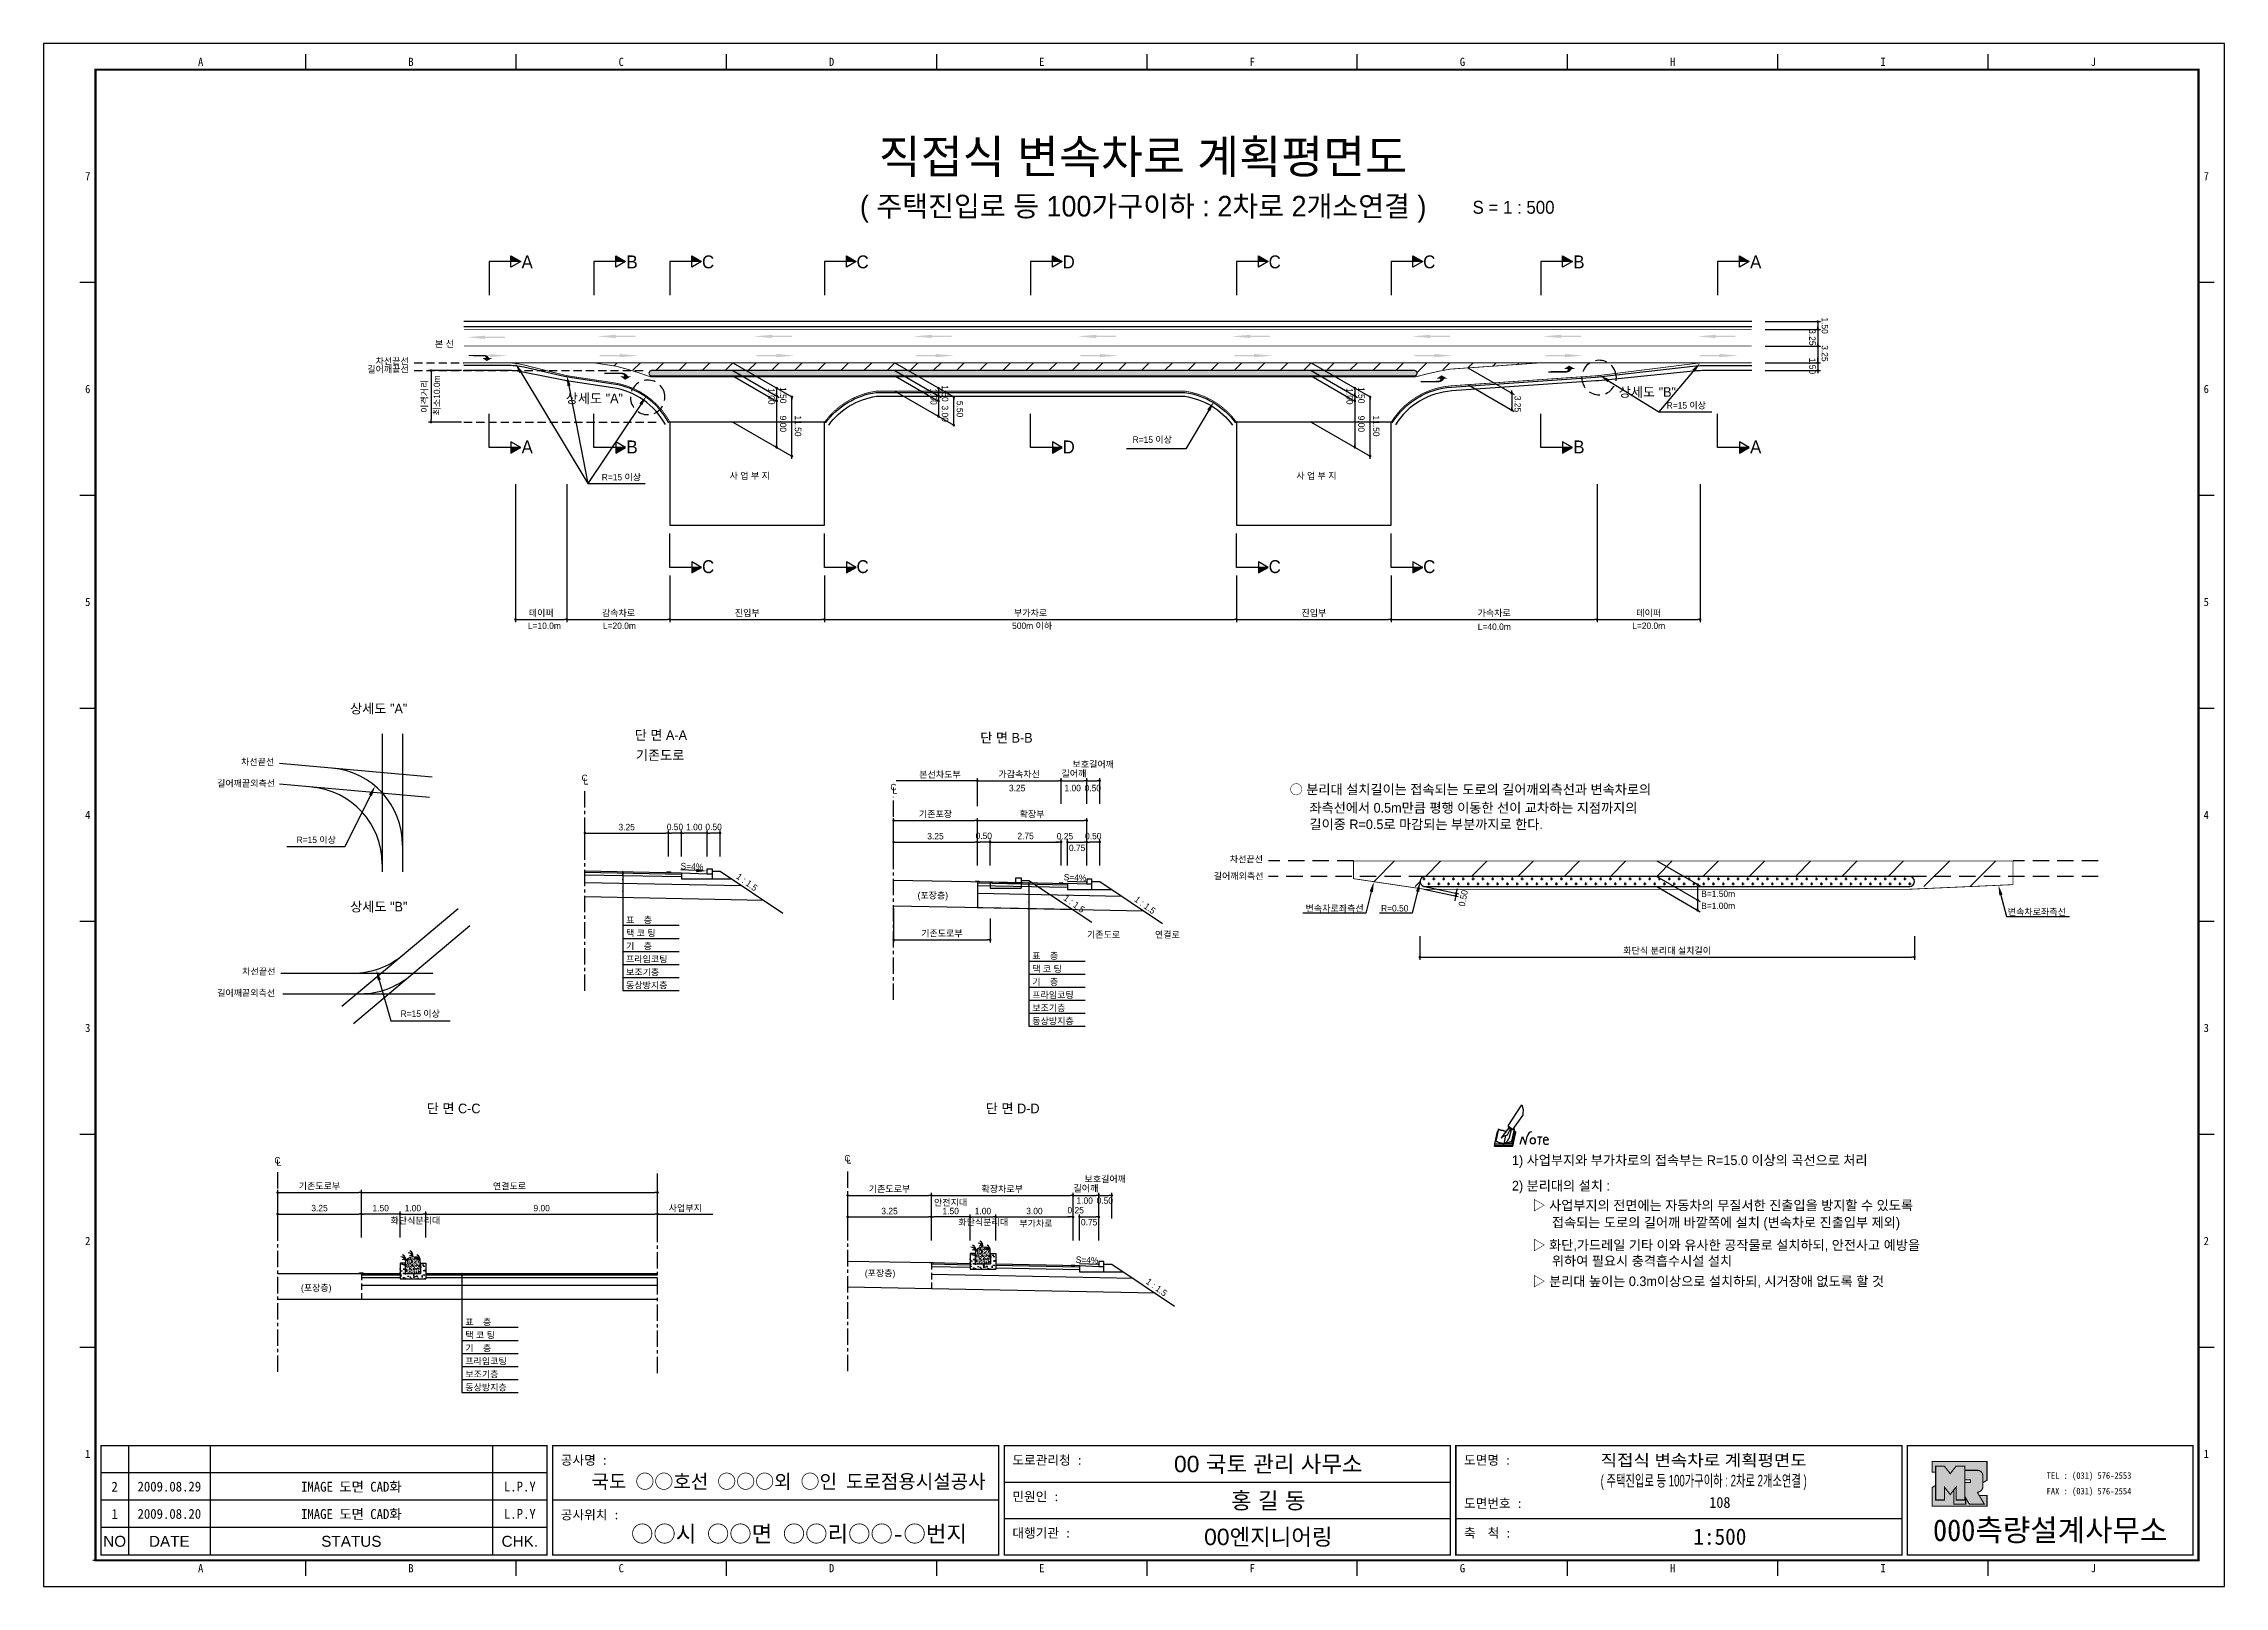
# Model space of a CAD drawing. Header units: millimetres. Extents: x 491 to 914, y -3 to 296.
import ezdxf
from ezdxf.enums import TextEntityAlignment as Align

# ---------------------------------------------------------------- set-up
doc = ezdxf.new("R2010")
doc.units = ezdxf.units.MM
doc.linetypes.add('CENTER', pattern=[50.8, 31.75, -6.35, 6.35, -6.35])
doc.linetypes.add('HIDDEN', pattern=[9.525, 6.35, -3.175])
for name, color, linetype in [('CC-GSTR-0004', 4, 'Continuous'), ('CM-LANE-0030', 30, 'Continuous'), ('CZ-DIMT-0002', 7, 'Continuous'), ('CZ-EXST-0002', 1, 'Continuous'), ('CZ-LIN1-0007', 7, 'Continuous'), ('CZ-LIN2-0003', 3, 'Continuous'), ('CZ-LINE-0001', 7, 'Continuous'), ('CZ-TEXT-BOX0', 7, 'Continuous'), ('TITLE', 7, 'Continuous')]:
    doc.layers.add(name, color=color, linetype=linetype)
doc.styles.add('견고딕', font='arial.ttf')
doc.styles.add('돋움', font='')
doc.styles.add('돋음체', font='')
doc.styles.get('돋움').set_extended_font_data('Dotum')
doc.styles.get('돋음체').set_extended_font_data('DotumChe')

msp = doc.modelspace()

# ---------------------------------------------------------------- texts
at = {"layer": 'CZ-DIMT-0002', "style": '돋움'}
for s, height, p in [('A', 2.5, (584.41, 253.61)), ('B', 2.5, (604.77, 253.61)), ('C', 2.5, (619.53, 253.61)), ('C', 2.5, (649.53, 253.61)), ('D', 2.5, (689.53, 253.61)), ('C', 2.5, (729.53, 253.61)), ('C', 2.5, (759.53, 253.61)), ('B', 2.5, (788.58, 253.61)), ('A', 2.5, (822.91, 253.61)), ('본 선', 1.25, (568.35, 237.71)), ('길어깨끝선', 1.25, (557.4, 232.76)), ('차선끝선', 1.25, (558.2, 234.35)), ('상세도 "B"', 1.875, (801.88, 228.36)), ('상세도 "A"', 1.875, (597.46, 227.12)), ('R=15 이상', 1.25, (809.44, 225.77)), ('A', 2.5, (584.41, 217.7)), ('B', 2.5, (604.77, 217.7)), ('D', 2.5, (689.53, 217.7)), ('R=15 이상', 1.25, (705.76, 219.12)), ('B', 2.5, (788.58, 217.7)), ('A', 2.5, (822.91, 217.7)), ('R=15 이상', 1.25, (602.7, 211.83)), ('사 업 부 지', 1.25, (627.62, 212.11)), ('사 업 부 지', 1.25, (737.62, 212.11)), ('C', 2.5, (619.53, 194.47)), ('C', 2.5, (649.53, 194.47)), ('C', 2.5, (729.53, 194.47)), ('C', 2.5, (759.53, 194.47)), ('L=10.0m', 1.25, (587.75, 182.99)), ('L=20.0m', 1.25, (602.31, 182.99)), ('500m 이하', 1.25, (682.43, 182.99)), ('L=40.0m', 1.25, (772.16, 182.81)), ('L=20.0m', 1.25, (802.13, 182.99)), ('차선끝선', 1.25, (532.08, 156.6)), ('길어깨끝외측선', 1.25, (529.84, 152.41)), ('C', 1.25, (595.56, 153.47)), ('L', 1.25, (595.82, 152.81)), ('C', 1.25, (655.51, 151.69)), ('L', 1.25, (655.77, 151.03)), ('R=15 이상', 1.25, (543.46, 141.46)), ('차선끝선', 1.25, (724.04, 137.71)), ('차선끝선', 1.25, (532.31, 115.92)), ('길어깨끝외측선', 1.25, (529.85, 111.74)), ('R=15 이상', 1.25, (563.65, 107.72)), ('C', 1.25, (535.93, 79.26)), ('L', 1.25, (536.19, 78.86)), ('C', 1.25, (646.59, 79.66)), ('L', 1.25, (646.85, 79.27))]:
    msp.add_text(s, height=height, dxfattribs=at).set_placement(p, align=Align.MIDDLE_CENTER)
for s, rotation, p in [('1.50', 270, (835.71, 242.83)), ('3.25', 270, (833.28, 240.55)), ('3.25', 270, (835.71, 237.44)), ('1.50', 270, (833.28, 235)), ('최소10.0m', 90, (567.5, 223.82))]:
    msp.add_text(s, height=1.25, rotation=rotation, dxfattribs=at).set_placement(p)
for s, p in [('○ 분리대 설치길이는 접속되는 도로의 길어깨외측선과 변속차로의', (732.43, 151.23)), ('좌측선에서 0.5m만큼 평행 이동한 선이 교차하는 지점까지의', (736.28, 147.67)), ('길이중 R=0.5로 마감되는 부분까지로 한다.', (736.28, 144.47)), ('1) 사업부지와 부가차로의 접속부는 R=15.0 이상의 곡선으로 처리', (775.58, 79.28)), ('2) 분리대의 설치 :', (775.58, 74.34)), ('▷ 사업부지의 전면에는 자동차의 무질서한 진출입을 방지할 수 있도록', (779.56, 70.53)), ('접속되는 도로의 길어깨 바깥쪽에 설치 (변속차로 진출입부 제외)', (783.35, 67.21)), ('▷ 화단,가드레일 기타 이와 유사한 공작물로 설치하되, 안전사고 예방을', (779.56, 62.81)), ('위하여 필요시 충격흡수시설 설치', (783.35, 59.74)), ('▷ 분리대 높이는 0.3m이상으로 설치하되, 시거장애 없도록 할 것', (779.56, 55.79))]:
    msp.add_text(s, height=1.875, dxfattribs=at).set_placement(p, align=Align.MIDDLE_LEFT)
for s, p in [('3.25', (677.93, 150.88)), ('1.00', (688.72, 150.88)), ('0.50', (692.63, 150.88)), ('(포장층)', (660.2, 130.05)), ('길어깨외측선', (717.69, 133.8)), ('B=1.50m', (812.32, 130.36)), ('변속차로좌측선', (735.53, 127.53)), ('R=0.50', (750.17, 127.55)), ('B=1.00m', (812.32, 128.02)), ('변속차로좌측선', (871.85, 126.86)), ('표    층', (603.6, 125.26)), ('택 코 팅', (603.6, 122.73)), ('기존도로', (693.09, 122.44)), ('연결로', (706.28, 122.44)), ('프라임코팅', (603.6, 117.67)), ('기    층', (603.6, 120.2)), ('표    층', (682.46, 118.33)), ('보조기층', (603.6, 115.14)), ('기    층', (682.46, 113.26)), ('택 코 팅', (682.46, 115.79)), ('동상방지층', (603.6, 112.61)), ('프라임코팅', (682.46, 110.73)), ('보조기층', (682.46, 108.2)), ('동상방지층', (682.46, 105.67)), ('1.00', (691.05, 70.82)), ('0.50', (694.96, 70.82)), ('화단식분리대', (557.87, 66.96)), ('사업부지', (611.88, 69.37)), ('안전지대', (663.39, 70.46)), ('화단식분리대', (668.12, 66.63)), ('부가차로', (679.95, 66.39)), ('(포장층)', (540.49, 53.9)), ('(포장층)', (649.96, 56.73)), ('표    층', (572.4, 47.25)), ('기    층', (572.4, 42.19)), ('택 코 팅', (572.4, 44.72)), ('프라임코팅', (572.4, 39.66)), ('보조기층', (572.4, 37.12)), ('동상방지층', (572.4, 34.59))]:
    msp.add_text(s, height=1.25, dxfattribs=at).set_placement(p)
for s, rotation, p in [('S=4%', 357.7094, (616.39, 136.29)), ('1 : 1.5', 323.8881, (627.06, 133.25)), ('S=4%', 357.7094, (690.78, 134.14)), ('1 : 1.5', 323.8881, (690.6, 129.05)), ('1 : 1.5', 323.8881, (704.35, 128.8)), ('S=4%', 357.7094, (693.11, 59.91)), ('1 : 1.5', 323.8881, (706.6, 54.62))]:
    msp.add_text(s, height=1.25, rotation=rotation, dxfattribs=at).set_placement(p, align=Align.MIDDLE_CENTER)
at = {"layer": 'CZ-DIMT-0002', "char_height": 1.25, "attachment_point": 5, "style": '돋움'}
for s, insert, rotation in [('1.00', (631.83, 227.51), 270), ('1.50', (634.09, 227.73), 270), ('1.00', (663.31, 227.46), 270), ('1.50', (665.52, 228.07), 270), ('1.00', (744.08, 227.51), 270), ('1.50', (746.34, 227.73), 270), ('3.00', (665.52, 224.15), 270), ('5.50', (668.41, 225.05), 270), ('3.25', (776.7, 226.03), 270), ('9.00', (634.09, 222.18), 270), ('11.50', (636.98, 221.76), 270), ('9.00', (746.34, 222.18), 270), ('11.50', (749.23, 221.76), 270), ('\\A1;0.50', (766.13, 130.13), 78.0015)]:
    msp.add_mtext(s, dxfattribs=dict(at, insert=insert, rotation=rotation))
at = {"layer": 'CZ-DIMT-0002', "insert": (664.55, 154.07), "char_height": 1.25, "attachment_point": 5, "style": '돋움'}
msp.add_mtext('본선차도부', dxfattribs=at)
at = {"layer": 'CZ-LINE-0001', "insert": (564.55, 227.52), "char_height": 1.25, "attachment_point": 5, "rotation": 90, "style": '돋움'}
msp.add_mtext('\\A1;이격거리', dxfattribs=at)
at = {"layer": 'CZ-LINE-0001', "char_height": 1.25, "attachment_point": 5, "style": '돋움'}
for s, insert in [('\\A1;테이퍼', (587.13, 185.42)), ('\\A1;감속차로', (602.13, 185.42)), ('\\A1;진입부', (627.13, 185.42)), ('\\A1;부가차로', (682.13, 185.42)), ('\\A1;진입부', (737.13, 185.42)), ('\\A1;가속차로', (772.13, 185.42)), ('\\A1;테이퍼', (802.13, 185.42)), ('\\A1;보호길어깨', (694.3, 156.05)), ('\\A1;가감속차선', (679.92, 154.13)), ('\\A1;길어깨', (690.55, 154.25)), ('\\A1;3.25', (603.72, 143.92)), ('\\A1;0.50', (613.1, 143.95)), ('\\A1;1.00', (616.85, 143.93)), ('\\A1;0.50', (620.6, 143.95)), ('\\A1;기존포장', (663.67, 146.38)), ('\\A1;확장부', (682.42, 146.38)), ('\\A1;3.25', (663.67, 142.15)), ('\\A1;0.50', (673.05, 142.22)), ('\\A1;2.75', (681.17, 142.19)), ('\\A1;0.25', (688.81, 142.15)), ('\\A1;0.75', (691.17, 139.88)), ('\\A1;0.50', (694.3, 142.17)), ('\\A1;기존도로부', (664.92, 123.24)), ('\\A1;화단식 분리대 설치길이', (805.72, 119.89)), ('\\A1;보호길어깨', (696.63, 75.56)), ('\\A1;기존도로부', (544.09, 74.21)), ('\\A1;연결도로', (580.97, 74.2)), ('\\A1;기존도로부', (654.75, 73.64)), ('\\A1;확장차로{\\fGulimChe|b0|i0|c129|p32;부}', (676.63, 73.64)), ('\\A1;길어깨', (692.88, 73.76)), ('\\A1;3.25', (544.09, 69.98)), ('\\A1;1.50', (555.97, 69.98)), ('\\A1;1.00', (562.22, 69.98)), ('\\A1;9.00', (587.22, 69.98)), ('\\A1;3.25', (654.75, 69.41)), ('\\A1;1.50', (666.63, 69.41)), ('\\A1;1.00', (672.88, 69.41)), ('\\A1;3.00', (682.88, 69.41)), ('\\A1;0.25', (690.89, 69.58)), ('\\A1;0.75', (693.5, 67.24))]:
    msp.add_mtext(s, dxfattribs=dict(at, insert=insert))
at = {"layer": 'CZ-TEXT-BOX0', "style": '돋움'}
for s, p in [('상세도 "A"', (555.59, 166.92)), ('단 면 A-A', (610.36, 161.79)), ('단 면 B-B', (677.45, 161.26)), ('기존도로', (610.21, 157.89)), ('상세도 "B"', (555.6, 128.49)), ('단 면 C-C', (570.13, 89.33)), ('단 면 D-D', (678.66, 89.33))]:
    msp.add_text(s, height=1.875, dxfattribs=at).set_placement(p, align=Align.MIDDLE_CENTER)
at = {"layer": 'TITLE', "color": 3, "linetype": 'Continuous', "style": '돋음체'}
for s, p in [('A', (521.02, 292.43)), ('B', (561.85, 292.43)), ('C', (602.67, 292.43)), ('D', (643.5, 292.43)), ('E', (684.32, 292.43)), ('F', (725.15, 292.43)), ('G', (765.97, 292.43)), ('H', (806.8, 292.43)), ('I', (847.62, 292.43)), ('J', (888.45, 292.43)), ('7', (499.1, 270.26)), ('7', (910.37, 270.26)), ('6', (499.1, 228.93)), ('6', (910.37, 228.93)), ('5', (499.1, 187.61)), ('5', (910.37, 187.61)), ('4', (499.1, 146.28)), ('4', (910.37, 146.28)), ('3', (499.1, 104.95)), ('3', (910.37, 104.95)), ('2', (499.1, 63.62)), ('2', (910.37, 63.62)), ('1', (499.1, 22.29)), ('1', (910.37, 22.29)), ('A', (521.02, 0.11)), ('B', (561.85, 0.11)), ('C', (602.67, 0.11)), ('D', (643.5, 0.11)), ('E', (684.32, 0.11)), ('F', (725.15, 0.11)), ('G', (765.97, 0.11)), ('H', (806.8, 0.11)), ('I', (847.62, 0.11)), ('J', (888.45, 0.11))]:
    msp.add_text(s, height=1.59, dxfattribs=at).set_placement(p, align=Align.MIDDLE)
at = {"layer": 'TITLE', "style": '돋움'}
for s, height, p in [('직접식 변속차로 계획평면도', 6.5, (703.95, 274.05)), ('( 주택진입로 등 100가구이하 : 2차로 2개소연결 )', 4, (703.99, 264.42))]:
    msp.add_text(s, height=height, dxfattribs=at).set_placement(p, align=Align.MIDDLE_CENTER)
msp.add_text('S = 1 : 500', height=2.5, dxfattribs=at).set_placement((767.94, 264.2), align=Align.MIDDLE_LEFT)
at = {"layer": 'TITLE', "style": '돋음체'}
for s, p in [('공사명 : ', (590.94, 20.19)), ('도로관리청 :', (678.61, 20.19)), ('도면명 :', (766.28, 20.19)), ('민원인 :', (678.61, 13.12)), ('도면번호 :', (766.28, 11.8)), ('공사위치 :', (590.94, 9.58)), ('대행기관 :', (678.61, 6.04)), ('축  척 :', (766.28, 6.04))]:
    msp.add_text(s, height=1.804, dxfattribs=at).set_placement(p)
at = {"layer": 'TITLE', "color": 7, "linetype": 'Continuous'}
for s, height, style, p in [('00 국토 관리 사무소', 3.1832, '견고딕', (728.28, 20.37)), ('국도 ○○호선 ○○○외 ○인 도로점용시설공사', 2.7, '돋음체', (635.15, 16.98)), ('홍 길 동', 3.183, '견고딕', (728.28, 13.29)), ('○○시 ○○면 ○○리○○-○번지', 3.1832, '돋음체', (637.18, 6.82)), ('00엔지니어링', 3.183, '견고딕', (728.28, 6.22))]:
    msp.add_text(s, height=height, dxfattribs=dict(at, style=style)).set_placement(p, align=Align.MIDDLE)
at = {"layer": 'TITLE', "style": '돋움'}
for s, width, p, p2 in [('직접식 변속차로 계획평면도', 1.010039, (792.81, 19.94), (832.81, 19.94)), ('( 주택진입로 등 100가구이하 : 2차로 2개소연결 )', 0.572675, (792.81, 15.98), (832.81, 15.98))]:
    msp.add_text(s, height=2.25, dxfattribs=dict(at, width=width)).set_placement(p, p2, align=Align.FIT)
at = {"layer": 'TITLE', "style": '돋음체'}
for p in [(550.28, 15.94), (550.28, 10.64)]:
    msp.add_text('IMAGE 도면 CAD화', height=1.9099, dxfattribs=at).set_placement(p, align=Align.MIDDLE)
at = {"layer": 'TITLE', "color": 180, "style": '돋음체'}
for s, p in [('TEL : (031) 576-2553', (879.38, 17.46)), ('FAX : (031) 576-2554', (879.38, 14.43))]:
    msp.add_text(s, height=1.2733, dxfattribs=at).set_placement(p)
at = {"layer": 'TITLE', "color": 1, "linetype": 'Continuous', "style": '돋음체'}
msp.add_text('2', height=1.91, dxfattribs=at).set_placement((504.33, 15.94), align=Align.MIDDLE)
at = {"layer": 'TITLE', "linetype": 'Continuous'}
for s, height, style, p in [('2009.08.29', 1.91, '돋음체', (514.94, 15.94)), ('L.P.Y', 1.91, '돋음체', (582.98, 15.94)), ('108', 2.122, '돋음체', (815.95, 12.86)), ('1', 1.91, '돋음체', (504.33, 10.64)), ('2009.08.20', 1.91, '돋음체', (514.94, 10.64)), ('L.P.Y', 1.91, '돋음체', (582.98, 10.64)), ('NO', 2.122, '견고딕', (504.33, 5.33)), ('DATE', 2.122, '견고딕', (514.94, 5.33)), ('STATUS', 2.122, '견고딕', (550.28, 5.33)), ('CHK.', 2.122, '견고딕', (582.98, 5.33)), ('1:500', 3.183, '돋음체', (815.95, 6.22))]:
    msp.add_text(s, height=height, dxfattribs=dict(at, style=style)).set_placement(p, align=Align.MIDDLE)
at = {"layer": 'TITLE', "color": 180, "style": '돋음체'}
msp.add_text('000측량설계사무소', height=4.244, dxfattribs=at).set_placement((880.08, 5.37), align=Align.CENTER)

# ---------------------------------------------------------------- blocks, each defined once
blk = doc.blocks.new('note')
for p, q in [((0.85, 3.5), (3.53, 7.57)), ((1.8, 2.79), (3.74, 5.46)), ((3.53, 7.57), (3.8, 6.64)), ((3.8, 6.64), (3.69, 5.72)), ((3.69, 5.72), (3.74, 5.46)), ((-1.24, 2.36), (-1.77, 0)), ((-1.77, 0), (1.77, 0)), ((-1.77, 0), (-1.77, -0.3)), ((-1.53, 0.52), (-1.55, 0.54)), ((-1.01, 2.9), (-1.53, 0.52)), ((-1.48, 0.48), (-1.53, 0.52)), ((-1.43, 0.44), (-1.48, 0.48)), ((-1.38, 0.41), (-1.43, 0.44)), ((-1.33, 0.4), (-1.38, 0.41)), ((-1.27, 0.37), (-1.33, 0.4)), ((-1.22, 0.35), (-1.27, 0.37)), ((-1.13, 2.36), (-1.24, 2.36)), ((-1.17, 0.33), (-1.22, 0.35)), ((-1.12, 0.32), (-1.17, 0.33)), ((-1.02, 0.25), (-1.12, 0.32)), ((-0.97, 0.22), (-1.02, 0.25)), ((-1, 2.9), (-1.01, 2.9)), ((-0.98, 2.85), (-1, 2.9)), ((-0.95, 2.8), (-0.98, 2.85)), ((-0.93, 0.21), (-0.97, 0.22)), ((-0.9, 2.75), (-0.95, 2.8)), ((-0.88, 0.19), (-0.93, 0.21)), ((-0.85, 2.72), (-0.9, 2.75)), ((-0.8, 0.18), (-0.88, 0.19)), ((-0.79, 2.69), (-0.85, 2.72)), ((-0.75, 0.17), (-0.8, 0.18)), ((-0.74, 2.68), (-0.79, 2.69)), ((-0.7, 0.16), (-0.75, 0.17)), ((-0.69, 2.65), (-0.74, 2.68)), ((-0.64, 0.15), (-0.7, 0.16)), ((-0.64, 2.65), (-0.69, 2.65)), ((-0.59, 2.63), (-0.64, 2.65)), ((-0.58, 0.14), (-0.64, 0.15)), ((-0.54, 2.62), (-0.59, 2.63)), ((-0.53, 0.13), (-0.58, 0.14)), ((-0.48, 2.61), (-0.54, 2.62)), ((-0.48, 0.12), (-0.53, 0.13)), ((-0.43, 2.61), (-0.48, 2.61)), ((-0.43, 0.11), (-0.48, 0.12)), ((0.75, 2.77), (-0.46, 1.16)), ((0.37, 2.24), (-0.46, 1.16)), ((-0.46, 1.16), (-0.08, 1.47)), ((-0.38, 2.59), (-0.43, 2.61)), ((-0.38, 0.08), (-0.43, 0.11)), ((-0.33, 2.59), (-0.38, 2.59)), ((-0.29, 0.06), (-0.38, 0.08)), ((-0.27, 2.58), (-0.33, 2.59)), ((-0.23, 0.05), (-0.29, 0.06)), ((-0.22, 2.57), (-0.27, 2.58)), ((-0.16, 0.04), (-0.23, 0.05)), ((-0.17, 2.56), (-0.22, 2.57)), ((-0.12, 2.55), (-0.17, 2.56)), ((-0.11, 0.03), (-0.16, 0.04)), ((-0.07, 2.53), (-0.12, 2.55)), ((-0.04, 0.02), (-0.11, 0.03)), ((-0.08, 1.47), (0.72, 1.75)), ((-0.01, 2.51), (-0.07, 2.53)), ((-0.05, -0.3), (-0.05, 0)), ((0, 0), (-0.04, 0.02)), ((0.04, 2.5), (-0.01, 2.51)), ((0.37, 1.63), (0, 0)), ((0, 0), (1.6, 0.53)), ((0, 0), (1.65, 0.18)), ((0, 0.01), (0.06, 0.04)), ((0, -0.3), (0, 0)), ((0.09, 2.48), (0.04, 2.5)), ((0.05, -0.3), (0.05, 0)), ((0.06, 0.04), (0.11, 0.07)), ((0.14, 2.48), (0.09, 2.48)), ((0.11, 0.07), (0.16, 0.09)), ((0.2, 2.47), (0.14, 2.48)), ((0.16, 0.09), (0.21, 0.12)), ((0.26, 2.43), (0.18, 2.46)), ((0.21, 0.12), (0.27, 0.14)), ((0.34, 2.4), (0.26, 2.43)), ((0.27, 0.14), (0.36, 0.19)), ((0.45, 2.37), (0.34, 2.4)), ((0.36, 0.19), (0.41, 0.22)), ((0.41, 0.22), (0.46, 0.27)), ((0.46, 0.27), (0.51, 0.3)), ((0.51, 0.3), (0.56, 0.34)), ((0.56, 0.34), (0.6, 0.4)), ((0.6, 0.4), (0.64, 0.45)), ((0.64, 0.45), (0.67, 0.51)), ((0.67, 0.51), (0.74, 0.58)), ((0.72, 1.75), (1.16, 2.53)), ((0.74, 0.58), (0.79, 0.63)), ((1, 3.1), (0.75, 2.77)), ((0.79, 0.63), (0.83, 0.68)), ((0.83, 0.68), (0.86, 0.73)), ((0.85, 3.5), (1.8, 2.79)), ((1, 3.4), (0.85, 3.21)), ((0.85, 3.21), (1.52, 2.71)), ((0.86, 0.73), (0.89, 0.79)), ((0.89, 0.84), (0.92, 0.89)), ((0.89, 0.79), (0.89, 0.84)), ((0.92, 0.89), (0.96, 0.95)), ((0.96, 0.95), (1.01, 0.97)), ((1.47, 2.74), (1.01, 0.97)), ((1.16, 2.53), (1.37, 2.82)), ((2.13, 2.84), (1.44, 2.63)), ((1.52, 2.71), (1.66, 2.9)), ((1.6, 0.53), (2.13, 2.84)), ((1.65, 0.18), (2.19, 2.48)), ((1.77, 0), (2.3, 2.36)), ((1.77, -0.3), (2.3, 2.07)), ((1.77, -0.38), (2.3, 1.99)), ((1.77, -0.44), (2.3, 1.93)), ((1.77, 0), (1.77, -0.3)), ((2.19, 2.48), (2.04, 2.47)), ((2.3, 2.36), (2.16, 2.36)), ((2.3, 2.36), (2.3, 2.07)), ((3.21, -0.08), (3.68, 1.4)), ((3.68, 1.4), (4.26, -0.14)), ((4.26, -0.14), (4.56, 1.44)), ((6.55, 1.34), (7.46, 1.34)), ((7.01, 1.34), (6.87, -0.11)), ((7.71, 0.77), (7.71, 0.55)), ((7.71, 0.77), (8.67, 0.77)), ((-1.77, -0.3), (1.77, -0.3)), ((-1.77, -0.43), (-1.77, -0.3)), ((-1.77, -0.37), (1.77, -0.37)), ((-1.77, -0.43), (1.77, -0.43))]:
    blk.add_line(p, q)
for centre, major_axis, start_param, end_param in [((0.4, 2.31), (0.0702, 0.0702), 3.283946, 6.425539), ((5.68, 1.23), (-0.806, 0.806), -0.591174, 0.597824), ((5.66, 0.58), (-0.378, 0.378), 3.926991, 10.210176), ((8.3, 0.49), (0.422, 0.422), 2.265602, 4.634911), ((8.19, 0.77), (-0.342, 0.342), 3.926991, 7.068583)]:
    blk.add_ellipse(centre, major_axis=major_axis, ratio=1, start_param=start_param, end_param=end_param)
blk = doc.blocks.new('_Dot')
at = {"color": 0, "linetype": 'ByBlock', "lineweight": -2}
blk.add_line((-0.5, 0), (-1, 0), dxfattribs=at)
at = {"color": 0, "linetype": 'ByBlock', "const_width": 0.5}
blk.add_lwpolyline([(-0.25, 0, 1), (0.25, 0, 1)], format="xyb", close=True, dxfattribs=at)

# ---------------------------------------------------------------- hatches: boundary and pattern name
at = {"layer": 'CM-LANE-0030'}
h = msp.add_hatch(dxfattribs=at)
h.set_pattern_fill('ANSI31', color=30, style=0)
h.set_pattern_definition([(45, (-517.721, 3.4507), (-2.245064, 2.245064), [])])
h.paths.add_polyline_path([(597.37, 234.02), (601.67, 233.37, -0.082795), (607.38, 231.52), (608.42, 231.52, 0.001767), (608.3, 231.58, -0.768255), (608.55, 232.52), (756.68, 232.52, -0.801424), (756.89, 231.57, 0.001479), (756.79, 231.52), (758.04, 231.52, -0.078793), (763.61, 232.8), (781.18, 234.02)])
at = {"layer": 'CZ-EXST-0002'}
h = msp.add_hatch(dxfattribs=at)
h.set_pattern_fill('AR-CONC', color=256, scale=0.01, style=0)
h.set_pattern_definition([(50, (-548.3993, 3540.1327), (1.8218467, -0.15939086), [0.1905, -2.0955]), (355, (-548.3993, 3540.1327), (-0.3524283, 1.9105664), [0.1524, -1.6764]), (100.451, (-548.2475, 3540.1194), (1.469425, 1.7511669), [0.1619, -1.7809]), (46.1842, (-548.3993, 3540.6407), (2.7107904, -0.4204233), [0.28575, -3.14325]), (96.6356, (-548.1734, 3540.6056), (2.3740423, 2.4742556), [0.24285, -2.67135]), (351.184, (-548.3993, 3540.6407), (2.374046, 2.4742512), [0.2286, -2.5146]), (21, (-548.1453, 3540.5137), (1.5161488, -1.0226552), [0.1905, -2.0955]), (326, (-548.1453, 3540.5137), (0.6180203, 1.8418797), [0.1524, -1.6764]), (71.4514, (-548.019, 3540.4285), (2.1341649, 0.8192286), [0.1619, -1.7809]), (37.5, (-548.3993, 3540.1327), (0.03088603, 0.84555039), [0, -1.65608, 0, -1.7018, 0, -1.68275]), (7.5, (-548.3993, 3540.1327), (0.66819663, 1.00180575), [0, -0.97028, 0, -1.61798, 0, -0.64135]), (327.5, (-548.9657, 3540.1327), (1.35590595, -0.05728744), [0, -0.635, 0, -1.9812, 0, -2.6289]), (317.5, (-549.2197, 3540.1327), (1.4812918, 0.2542649), [0, -0.8255, 0, -1.31572, 0, -1.8669])])
h.paths.add_polyline_path([(564.72, 56.29), (564.72, 59.29), (563.72, 59.29), (563.72, 57.29), (560.72, 57.29), (560.72, 59.29), (559.72, 59.29), (559.72, 56.29)])
h = msp.add_hatch(dxfattribs=at)
h.set_pattern_fill('AR-SAND', color=256, scale=0.01, style=0)
h.set_pattern_definition([(37.5, (-548.39928, 3540.13268), (-0.016000313, 0.489413237), [0, -0.38608, 0, -0.4318, 0, -0.41275]), (7.5, (-548.3993, 3540.1327), (0.44952328, 0.7168251), [0, -0.20828, 0, -0.34798, 0, -0.13335]), (327.5, (-548.7117, 3540.13268), (0.79099237, 0.001437185), [0, -0.127, 0, -0.4572, 0, -0.5969]), (317.5, (-548.7117, 3540.1327), (0.76355645, 0.22292932), [0, -0.0635, 0, -0.29972, 0, -0.3429])])
edge = h.paths.add_edge_path()
edge.add_ellipse((562.22, 59.29), major_axis=(-1.5, 0), ratio=0.829212, start_angle=180, end_angle=360)
edge.add_line((560.72, 59.29), (560.72, 57.29))
edge.add_line((560.72, 57.29), (563.72, 57.29))
edge.add_line((563.72, 57.29), (563.72, 59.29))
h = msp.add_hatch(dxfattribs=at)
h.set_pattern_fill('AR-CONC', color=256, scale=0.01, style=0)
h.set_pattern_definition([(50, (-437.7413, 3542.0195), (1.8218467, -0.15939086), [0.1905, -2.0955]), (355, (-437.7413, 3542.0195), (-0.3524283, 1.9105664), [0.1524, -1.6764]), (100.451, (-437.5895, 3542.0062), (1.469425, 1.7511669), [0.1619, -1.7809]), (46.1842, (-437.7413, 3542.5275), (2.7107904, -0.4204233), [0.28575, -3.14325]), (96.6356, (-437.5154, 3542.4925), (2.3740423, 2.4742556), [0.24285, -2.67135]), (351.184, (-437.7413, 3542.5275), (2.374046, 2.4742512), [0.2286, -2.5146]), (21, (-437.4873, 3542.4005), (1.5161488, -1.0226552), [0.1905, -2.0955]), (326, (-437.4873, 3542.4005), (0.6180203, 1.8418797), [0.1524, -1.6764]), (71.4514, (-437.361, 3542.3153), (2.1341649, 0.8192286), [0.1619, -1.7809]), (37.5, (-437.74134, 3542.0195), (0.03088603, 0.84555039), [0, -1.65608, 0, -1.7018, 0, -1.68275]), (7.5, (-437.7413, 3542.0195), (0.66819663, 1.00180575), [0, -0.97028, 0, -1.61798, 0, -0.64135]), (327.5, (-438.30776, 3542.0195), (1.35590595, -0.05728744), [0, -0.635, 0, -1.9812, 0, -2.6289]), (317.5, (-438.5618, 3542.0195), (1.4812918, 0.2542649), [0, -0.8255, 0, -1.31572, 0, -1.8669])])
h.paths.add_polyline_path([(675.38, 58.17), (675.38, 61.17), (674.38, 61.17), (674.38, 59.17), (671.38, 59.17), (671.38, 61.17), (670.38, 61.17), (670.38, 58.17)])
h = msp.add_hatch(dxfattribs=at)
h.set_pattern_fill('AR-SAND', color=256, scale=0.01, style=0)
h.set_pattern_definition([(37.5, (-437.74134, 3542.0195), (-0.016000313, 0.489413237), [0, -0.38608, 0, -0.4318, 0, -0.41275]), (7.5, (-437.74134, 3542.0195), (0.44952328, 0.7168251), [0, -0.20828, 0, -0.34798, 0, -0.13335]), (327.5, (-438.05376, 3542.0195), (0.79099237, 0.001437185), [0, -0.127, 0, -0.4572, 0, -0.5969]), (317.5, (-438.05376, 3542.0195), (0.76355645, 0.22292932), [0, -0.0635, 0, -0.29972, 0, -0.3429])])
edge = h.paths.add_edge_path()
edge.add_ellipse((672.88, 61.17), major_axis=(-1.5, 0), ratio=0.829212, start_angle=180, end_angle=360)
edge.add_line((671.38, 61.17), (671.38, 59.17))
edge.add_line((671.38, 59.17), (674.38, 59.17))
edge.add_line((674.38, 59.17), (674.38, 61.17))
at = {"layer": 'CZ-LIN1-0007'}
for points in [[(576.25, 239.3), (576.25, 239.09), (580.08, 239.09), (580.08, 238.87), (576.25, 238.87), (576.25, 238.66), (572.6, 238.98)], [(601.6, 239.47), (601.6, 239.26), (605.43, 239.26), (605.43, 239.04), (601.6, 239.04), (601.6, 238.83), (597.95, 239.15)], [(632.03, 239.47), (632.03, 239.26), (635.85, 239.26), (635.85, 239.04), (632.03, 239.04), (632.03, 238.83), (628.38, 239.15)], [(662.98, 239.47), (662.98, 239.26), (666.8, 239.26), (666.8, 239.04), (662.98, 239.04), (662.98, 238.83), (659.33, 239.15)], [(694.89, 239.47), (694.89, 239.26), (698.72, 239.26), (698.72, 239.04), (694.89, 239.04), (694.89, 238.83), (691.24, 239.15)], [(724.8, 239.47), (724.8, 239.26), (728.62, 239.26), (728.62, 239.04), (724.8, 239.04), (724.8, 238.83), (721.14, 239.15)], [(759.77, 239.47), (759.77, 239.26), (763.59, 239.26), (763.59, 239.04), (759.77, 239.04), (759.77, 238.83), (756.12, 239.15)], [(785.14, 239.47), (785.14, 239.26), (788.96, 239.26), (788.96, 239.04), (785.14, 239.04), (785.14, 238.83), (781.49, 239.15)], [(815.14, 239.47), (815.14, 239.26), (818.96, 239.26), (818.96, 239.04), (815.14, 239.04), (815.14, 238.83), (811.49, 239.15)], [(576.13, 235.54, -0.267976), (577.04, 234.93), (577.59, 234.94), (576.56, 234.36), (575.73, 234.93), (576.34, 234.93, 0.504994), (576.07, 235.3), (573.02, 235.32), (573.02, 235.56)], [(577.26, 235.71), (577.26, 235.52), (573.84, 235.52), (573.84, 235.33), (577.26, 235.33), (577.26, 235.14), (580.54, 235.42)], [(602.34, 235.74), (602.34, 235.52), (598.51, 235.53), (598.51, 235.31), (602.34, 235.31), (602.34, 235.1), (605.99, 235.42)], [(632.76, 235.74), (632.76, 235.52), (628.94, 235.53), (628.94, 235.31), (632.76, 235.31), (632.76, 235.1), (636.41, 235.42)], [(663.71, 235.74), (663.71, 235.52), (659.89, 235.53), (659.89, 235.31), (663.71, 235.31), (663.71, 235.1), (667.36, 235.42)], [(695.63, 235.74), (695.63, 235.52), (691.8, 235.53), (691.8, 235.31), (695.63, 235.31), (695.63, 235.1), (699.28, 235.42)], [(725.53, 235.74), (725.53, 235.52), (721.7, 235.53), (721.7, 235.31), (725.53, 235.31), (725.53, 235.1), (729.18, 235.42)], [(760.5, 235.74), (760.5, 235.52), (756.68, 235.53), (756.68, 235.31), (760.5, 235.31), (760.5, 235.1), (764.15, 235.42)], [(785.87, 235.74), (785.87, 235.52), (782.05, 235.53), (782.05, 235.31), (785.87, 235.31), (785.87, 235.1), (789.52, 235.42)], [(786.18, 232.14, 0.267976), (787.21, 232.83), (787.84, 232.83), (786.67, 233.49), (785.72, 232.84), (786.42, 232.83, -0.504994), (786.11, 232.42), (782.64, 232.4), (782.65, 232.12)], [(815.87, 235.74), (815.87, 235.52), (812.05, 235.53), (812.05, 235.31), (815.87, 235.31), (815.87, 235.1), (819.52, 235.42)], [(602.95, 232.09, -0.267976), (603.97, 231.4), (604.6, 231.4), (603.43, 230.74), (602.49, 231.39), (603.18, 231.4, 0.504994), (602.87, 231.82), (599.41, 231.84), (599.41, 232.11)], [(761.42, 230.26, 0.267976), (762.45, 230.95), (763.08, 230.95), (761.91, 231.6), (760.96, 230.96), (761.66, 230.95, -0.504994), (761.35, 230.53), (757.88, 230.51), (757.88, 230.24)], [(612.22, 135.11), (612.22, 135.23), (611.47, 135.25), (611.47, 135.12)], [(672.17, 133.33), (672.17, 133.45), (671.42, 133.47), (671.42, 133.34)], [(688.42, 133), (688.42, 133.13), (687.67, 133.14), (687.67, 133.02)], [(663.25, 59.33), (663.25, 59.45), (662.5, 59.47), (662.5, 59.34)], [(552.59, 57.29), (552.59, 57.41), (551.84, 57.41), (551.84, 57.29)], [(690.75, 58.78), (690.75, 58.9), (690, 58.92), (690, 58.79)]]:
    msp.add_hatch(color=256, dxfattribs=at).paths.add_polyline_path(points)
at = {"layer": 'CZ-LIN2-0003'}
h = msp.add_hatch(dxfattribs=at)
h.set_pattern_fill('CROSS', color=256, scale=0.075, style=0)
h.set_pattern_definition([(0, (-517.7211, 3.45067), (0.47625, 0.47625), [0.238125, -0.714375]), (90, (-517.60202, 3.3316), (-0.47625, 0.47625), [0.238125, -0.714375])])
h.paths.add_polyline_path([(608.55, 232.52, 0.768255), (608.3, 231.58, -0.001767), (608.42, 231.52), (756.79, 231.52, -0.001479), (756.89, 231.57, 0.801424), (756.68, 232.52)])
h = msp.add_hatch(dxfattribs=at)
h.set_pattern_fill('CROSS', color=256, scale=0.15, style=0)
h.set_pattern_definition([(0, (425.86265, -324.275), (0.9525, 0.9525), [0.47625, -1.42875]), (90, (426.1008, -324.5131), (-0.9525, 0.9525), [0.47625, -1.42875])])
h.paths.add_polyline_path([(758.77, 134.37, 0.857281), (758.47, 132.42, -0.001024), (758.61, 132.37), (852.74, 132.37, 1), (852.74, 134.37)])
at = {"layer": 'CZ-LINE-0001'}
for points in [[(581.25, 254.79), (581.25, 253.69), (583.15, 253.69)], [(601.61, 254.79), (601.61, 253.69), (603.52, 253.69)], [(616.37, 254.79), (616.37, 253.69), (618.27, 253.69)], [(646.37, 254.79), (646.37, 253.69), (648.27, 253.69)], [(686.37, 254.79), (686.37, 253.69), (688.27, 253.69)], [(726.37, 254.79), (726.37, 253.69), (728.27, 253.69)], [(756.37, 254.79), (756.37, 253.69), (758.27, 253.69)], [(785.42, 254.79), (785.42, 253.69), (787.33, 253.69)], [(819.76, 254.79), (819.76, 253.69), (821.66, 253.69)], [(583.15, 217.57), (581.25, 217.57), (581.25, 216.47)], [(603.52, 217.57), (601.61, 217.57), (601.61, 216.47)], [(688.27, 217.57), (686.37, 217.57), (686.37, 216.47)], [(787.33, 217.57), (785.42, 217.57), (785.42, 216.47)], [(821.66, 217.57), (819.76, 217.57), (819.76, 216.47)], [(618.27, 194.33), (616.37, 194.33), (616.37, 193.24)], [(648.27, 194.33), (646.37, 194.33), (646.37, 193.24)], [(728.27, 194.33), (726.37, 194.33), (726.37, 193.24)], [(758.27, 194.33), (756.37, 194.33), (756.37, 193.24)]]:
    msp.add_hatch(color=256, dxfattribs=at).paths.add_polyline_path(points)
at = {"layer": 'TITLE', "ltscale": 150}
h = msp.add_hatch(color=8, dxfattribs=at)
edge = h.paths.add_edge_path()
edge.add_line((867.81, 20.82), (857.14, 20.82))
edge.add_line((857.14, 20.82), (857.14, 18.74))
edge.add_line((857.14, 18.74), (857.85, 18.74))
edge.add_line((857.85, 18.74), (857.85, 19.91))
edge.add_line((857.85, 19.91), (859.54, 19.91))
edge.add_line((859.54, 19.91), (860.67, 18.46))
edge.add_line((860.67, 18.46), (861.8, 19.91))
edge.add_line((861.8, 19.91), (863.49, 19.91))
edge.add_line((863.49, 19.91), (863.49, 19.11))
edge.add_line((863.49, 19.11), (865.93, 19.11))
edge.add_arc((865.93, 18.05), 1.07, 0, 90, ccw=False)
edge.add_line((867, 18.05), (867, 16.68))
edge.add_line((867, 16.68), (867.81, 17.19))
edge.add_line((867.81, 17.19), (867.81, 20.82))
h.paths.add_polyline_path([(861.35, 15.29), (860.67, 14.41), (859.54, 15.86), (859.54, 13.35), (857.85, 13.35), (857.85, 16.2), (857.14, 15.76), (857.14, 12.13), (867.81, 12.13), (867.81, 14.21), (866.31, 14.21), (867.27, 12.56), (864.36, 12.56), (863.66, 13.77), (863.66, 12.56), (861.35, 12.56)])
msp.add_hatch(color=5, dxfattribs=at).paths.add_polyline_path([(863.49, 19.91), (861.8, 19.91), (860.67, 18.46), (859.54, 19.91), (857.85, 19.91), (857.85, 13.35), (859.54, 13.35), (859.54, 15.86), (860.67, 14.41), (861.8, 15.86), (861.8, 13.35), (863.49, 13.35)])
h = msp.add_hatch(color=161, dxfattribs=at)
edge = h.paths.add_edge_path()
edge.add_arc((865.93, 18.05), 1.07, 360, 450)
edge.add_line((865.93, 19.11), (863.49, 19.11))
edge.add_line((863.49, 19.11), (863.49, 17.26))
edge.add_line((863.49, 17.26), (864.49, 17.26))
edge.add_arc((864.49, 17.15), 0.113, 0, 90, ccw=False)
edge.add_line((864.6, 17.15), (864.6, 16.84))
edge.add_arc((864.49, 16.84), 0.113, 270, 360, ccw=False)
edge.add_line((864.49, 16.72), (863.49, 16.72))
edge.add_line((863.49, 16.72), (863.49, 13.35))
edge.add_line((863.49, 13.35), (861.8, 13.35))
edge.add_line((861.8, 13.35), (861.8, 15.86))
edge.add_line((861.8, 15.86), (861.35, 15.29))
edge.add_line((861.35, 15.29), (861.35, 12.56))
edge.add_line((861.35, 12.56), (863.66, 12.56))
edge.add_line((863.66, 12.56), (863.66, 13.77))
edge.add_line((863.66, 13.77), (864.36, 12.56))
edge.add_line((864.36, 12.56), (867.27, 12.56))
edge.add_line((867.27, 12.56), (865.93, 14.87))
edge.add_arc((865.93, 15.94), 1.07, 270, 360)
edge.add_line((867, 15.94), (867, 18.05))

# ---------------------------------------------------------------- linework, layer by layer
at = {"color": 0, "linetype": 'ByBlock', "lineweight": -2}
for p, q in [((834.96, 241.77), (834.96, 241.52)), ((834.96, 240.77), (834.96, 241.02)), ((834.96, 240.27), (834.96, 240.02)), ((834.96, 237.52), (834.96, 237.77)), ((834.96, 237.02), (834.96, 236.77)), ((834.96, 234.27), (834.96, 234.52)), ((834.96, 234.27), (834.96, 234.52)), ((632.84, 228.86), (632.84, 228.61)), ((664.27, 228.86), (664.27, 228.61)), ((745.09, 228.86), (745.09, 228.61)), ((775.54, 228.38), (775.54, 228.63)), ((834.96, 232.27), (834.96, 232.02)), ((834.96, 232.27), (834.96, 232.02)), ((632.84, 227.86), (632.84, 228.11)), ((632.84, 227.36), (632.84, 227.11)), ((632.84, 226.86), (632.84, 227.11)), ((635.8, 227.16), (635.8, 226.91)), ((664.27, 227.86), (664.27, 228.11)), ((664.27, 227.36), (664.27, 227.11)), ((664.27, 226.86), (664.27, 227.11)), ((667.23, 227.16), (667.23, 226.91)), ((745.09, 227.86), (745.09, 228.11)), ((745.09, 227.36), (745.09, 227.11)), ((745.09, 226.86), (745.09, 227.11)), ((748.05, 227.16), (748.05, 226.91)), ((775.54, 227.88), (775.54, 227.63)), ((775.54, 225.13), (775.54, 225.38)), ((664.27, 223.86), (664.27, 224.11)), ((667.23, 222.16), (667.23, 222.41)), ((632.84, 217.86), (632.84, 218.11)), ((635.8, 216.16), (635.8, 216.41)), ((745.09, 217.86), (745.09, 218.11)), ((748.05, 216.16), (748.05, 216.41)), ((671.55, 152.93), (671.3, 152.93)), ((764.84, 131.3), (764.89, 131.55)), ((811.63, 132.54), (811.63, 132.29)), ((764.63, 130.34), (764.58, 130.09)), ((811.63, 129.54), (811.63, 129.29)), ((811.63, 128.04), (811.63, 128.29)), ((609.97, 68.84), (610.22, 68.84))]:
    msp.add_line(p, q, dxfattribs=at)
at = {"color": 0, "linetype": 'ByBlock', "const_width": 0.25}
for points in [[(834.96, 241.89, 1), (834.96, 242.14, 1)], [(834.96, 240.64, 1), (834.96, 240.39, 1)], [(834.96, 240.39, 1), (834.96, 240.64, 1)], [(834.96, 237.39, 1), (834.96, 237.14, 1)], [(834.96, 237.14, 1), (834.96, 237.39, 1)], [(834.96, 234.14, 1), (834.96, 233.89, 1)], [(834.96, 234.14, 1), (834.96, 233.89, 1)], [(632.84, 228.99, 1), (632.84, 229.24, 1)], [(664.27, 228.99, 1), (664.27, 229.24, 1)], [(745.09, 228.99, 1), (745.09, 229.24, 1)], [(834.96, 232.39, 1), (834.96, 232.64, 1)], [(834.96, 232.39, 1), (834.96, 232.64, 1)], [(632.84, 227.49, 1), (632.84, 227.74, 1)], [(632.84, 227.74, 1), (632.84, 227.49, 1)], [(632.84, 226.74, 1), (632.84, 226.49, 1)], [(635.8, 227.28, 1), (635.8, 227.53, 1)], [(664.27, 227.74, 1), (664.27, 227.49, 1)], [(664.27, 227.49, 1), (664.27, 227.74, 1)], [(664.27, 226.74, 1), (664.27, 226.49, 1)], [(667.23, 227.28, 1), (667.23, 227.53, 1)], [(745.09, 227.49, 1), (745.09, 227.74, 1)], [(745.09, 227.74, 1), (745.09, 227.49, 1)], [(745.09, 226.74, 1), (745.09, 226.49, 1)], [(748.05, 227.28, 1), (748.05, 227.53, 1)], [(775.54, 228.01, 1), (775.54, 228.26, 1)], [(775.54, 228.26, 1), (775.54, 228.01, 1)], [(775.54, 225.01, 1), (775.54, 224.76, 1)], [(664.27, 223.74, 1), (664.27, 223.49, 1)], [(667.23, 222.03, 1), (667.23, 221.78, 1)], [(632.84, 217.74, 1), (632.84, 217.49, 1)], [(635.8, 216.03, 1), (635.8, 215.78, 1)], [(745.09, 217.74, 1), (745.09, 217.49, 1)], [(748.05, 216.03, 1), (748.05, 215.78, 1)], [(671.67, 152.93, 1), (671.92, 152.93, 1)], [(764.81, 131.18, 1), (764.76, 130.94, 1)], [(811.63, 132.66, 1), (811.63, 132.91, 1)], [(764.66, 130.46, 1), (764.71, 130.7, 1)], [(811.63, 129.66, 1), (811.63, 129.91, 1)], [(811.63, 127.91, 1), (811.63, 127.66, 1)], [(609.84, 68.84, 1), (609.59, 68.84, 1)]]:
    msp.add_lwpolyline(points, format="xyb", close=True, dxfattribs=at)
at = {"layer": 'CC-GSTR-0004'}
for p, q in [((619.35, 135.86), (620.35, 135.86)), ((619.35, 134.86), (619.35, 135.86)), ((620.35, 135.86), (620.35, 133.86)), ((614.35, 135.06), (619.35, 134.86)), ((614.35, 135.06), (614.35, 133.86)), ((614.35, 133.86), (620.35, 133.86)), ((619.35, 134.86), (620.35, 134.86))]:
    msp.add_line(p, q, dxfattribs=at)
for points in [[(822.13, 242.02), (572.13, 242.02)], [(822.13, 241.02), (572.13, 241.02)], [(694.05, 132.84), (693.05, 132.84), (689.3, 132.99), (689.3, 131.84), (694.05, 131.84), (694.05, 133.84), (693.05, 133.84), (693.05, 132.84)], [(696.38, 58.61), (695.38, 58.61), (691.63, 58.76), (691.63, 57.61), (696.38, 57.61), (696.38, 59.61), (695.38, 59.61), (695.38, 58.61)]]:
    msp.add_lwpolyline(points, dxfattribs=at)
for points in [[(611.91, 222.4, 0.234605), (601.16, 229.91), (592.67, 231.18), (592.67, 231.18, -0.018175), (591.6, 231.39), (591.6, 231.39), (583.76, 233.15), (583.76, 233.15, 0.055452), (580.46, 233.52), (580.46, 233.52), (572.13, 233.52)], [(752.34, 222.39, -0.24079), (763.85, 229.31), (791.81, 231.25), (791.81, 231.25, 0.010735), (792.45, 231.3), (792.45, 231.3), (811.29, 233.42), (811.29, 233.42, -0.028022), (812.97, 233.52), (812.97, 233.52), (822.13, 233.52)], [(611.25, 222.04, 0.234605), (601.04, 229.17), (592.5, 230.45, -0.012396), (591.77, 230.58), (583.59, 232.22, 0.049659), (580.64, 232.52), (572.13, 232.52)], [(822.13, 232.52), (812.88, 232.52, 0.024952), (811.38, 232.44), (792.36, 230.54, -0.007667), (791.9, 230.5), (763.9, 228.56, 0.24079), (752.98, 221.99)], [(642.33, 222.37, -0.202063), (652.15, 228.27), (712.11, 228.27, -0.202063), (721.93, 222.37, -0.202063)], [(642.94, 221.93, -0.201084), (652.2, 227.52), (712.05, 227.52, -0.201084), (721.32, 221.93, -0.201084)]]:
    msp.add_lwpolyline(points, format="xyb", dxfattribs=at)
at = {"layer": 'CM-LANE-0030', "color": 30}
for p, q in [((748.77, 133.33), (752.8, 137.37)), ((758.78, 134.37), (761.78, 137.37)), ((767.76, 134.37), (770.76, 137.37)), ((776.74, 134.37), (779.74, 137.37)), ((785.73, 134.37), (788.73, 137.37)), ((794.71, 134.37), (797.71, 137.37)), ((803.69, 134.37), (806.69, 137.37)), ((812.67, 134.37), (815.67, 137.37)), ((821.65, 134.37), (824.65, 137.37)), ((830.63, 134.37), (833.63, 137.37)), ((839.61, 134.37), (842.61, 137.37)), ((848.59, 134.37), (851.59, 137.37)), ((855.57, 132.37), (860.57, 137.37)), ((864.55, 132.37), (869.55, 137.37)), ((756.78, 132.37), (757.77, 133.35))]:
    msp.add_line(p, q, dxfattribs=at)
at = {"layer": 'CM-LANE-0030', "color": 30, "const_width": 0.15}
msp.add_lwpolyline([(822.13, 237.27), (572.13, 237.27)], dxfattribs=at)
for points in [[(601.67, 233.37), (597.37, 234.02), (781.18, 234.02), (763.61, 232.8, 0.026159), (756.79, 231.27), (608.42, 231.27, 0.027105)], [(872.87, 137.37), (872.87, 132.76), (852.77, 131.87), (758.61, 131.87, -0.06063), (758.61, 131.87), (744.83, 133.92), (744.83, 137.37)]]:
    msp.add_lwpolyline(points, format="xyb", close=True, dxfattribs=at)
at = {"layer": 'CZ-EXST-0002'}
for p, q in [((556.25, 162.01), (556.25, 135.23)), ((560.23, 162.01), (560.23, 135.23)), ((565.94, 153.64), (536.35, 156.27)), ((565.45, 149.67), (536.35, 152.25)), ((655.55, 133.66), (674.3, 133.29)), ((674.3, 133.29), (674.3, 132.09)), ((674.3, 133.29), (679.3, 133.09)), ((674.3, 132.09), (680.3, 132.09)), ((679.3, 133.09), (679.3, 134.09)), ((679.3, 134.09), (680.3, 134.09)), ((679.3, 133.09), (680.3, 133.09)), ((680.3, 134.09), (680.3, 132.09)), ((680.3, 133.59), (681.8, 133.59)), ((681.8, 133.59), (694, 125.45)), ((548.45, 109.16), (571, 128.15)), ((655.55, 128.66), (690.23, 127.97)), ((550.66, 105.79), (573.26, 124.82)), ((536.58, 115.59), (566.06, 115.59)), ((537, 111.59), (566.54, 111.59)), ((662.87, 59.34), (646.63, 59.66)), ((535.97, 57.29), (552.22, 57.29)), ((535.97, 52.29), (552.22, 52.29)), ((662.87, 54.34), (646.63, 54.66))]:
    msp.add_line(p, q, dxfattribs=at)
at = {"layer": 'CZ-LIN1-0007'}
for p, q in [((611.47, 135.25), (612.22, 135.23)), ((611.47, 135.12), (612.22, 135.11)), ((612.22, 135.23), (612.22, 135.11)), ((671.42, 133.47), (672.17, 133.45)), ((671.42, 133.34), (672.17, 133.33)), ((672.17, 133.45), (672.17, 133.33)), ((687.67, 133.14), (688.42, 133.13)), ((687.67, 133.02), (688.42, 133)), ((688.42, 133.13), (688.42, 133)), ((662.5, 59.47), (663.25, 59.45)), ((662.5, 59.34), (662.5, 59.47)), ((663.25, 59.33), (662.5, 59.34)), ((663.25, 59.45), (663.25, 59.33)), ((551.84, 57.41), (552.59, 57.41)), ((551.84, 57.29), (551.84, 57.41)), ((552.59, 57.29), (551.84, 57.29)), ((552.59, 57.41), (552.59, 57.29)), ((690, 58.79), (690, 58.92)), ((690, 58.92), (690.75, 58.9)), ((690.75, 58.78), (690, 58.79)), ((690.75, 58.9), (690.75, 58.78))]:
    msp.add_line(p, q, dxfattribs=at)
at = {"layer": 'CZ-LIN1-0007', "const_width": 0.15}
msp.add_lwpolyline([(822.13, 240.52), (572.13, 240.52)], dxfattribs=at)
for points in [[(612.13, 222.52, 0.234605), (601.19, 230.16), (592.84, 231.41), (592.84, 231.41, -0.024027), (591.43, 231.69), (591.43, 231.69), (583.92, 233.57), (583.92, 233.57, 0.061321), (580.28, 234.02), (580.28, 234.02), (572.13, 234.02)], [(822.13, 234.02), (813.06, 234.02), (813.06, 234.02, 0.031099), (811.2, 233.9), (792.54, 231.57, -0.01381), (791.72, 231.49), (791.72, 231.49), (763.83, 229.56, 0.24079), (752.13, 222.52)], [(642.13, 222.52, -0.202373), (652.13, 228.52), (712.13, 228.52, -0.202373), (722.13, 222.52)]]:
    msp.add_lwpolyline(points, format="xyb", dxfattribs=at)
at = {"layer": 'CZ-LIN1-0007', "linetype": 'HIDDEN', "const_width": 0.15}
for points in [[(580.28, 234.02), (597.37, 234.02)], [(781.18, 234.02), (813.06, 234.02)]]:
    msp.add_lwpolyline(points, dxfattribs=at)
at = {"layer": 'CZ-LIN2-0003'}
for p, q in [((595.6, 135.44), (614.35, 135.06)), ((595.6, 135.19), (614.35, 134.81)), ((595.6, 134.69), (614.35, 134.31)), ((595.6, 133.19), (626.02, 132.58)), ((620.35, 135.36), (621.85, 135.36)), ((620.35, 133.86), (624.1, 133.86)), ((621.85, 135.36), (634.05, 127.23)), ((671.8, 133.34), (689.3, 132.99)), ((671.8, 133.34), (671.8, 128.34)), ((671.8, 133.09), (689.3, 132.74)), ((671.8, 132.59), (689.3, 132.24)), ((694.05, 133.34), (695.55, 133.34)), ((694.05, 131.84), (697.8, 131.84)), ((695.55, 133.34), (707.75, 125.2)), ((595.6, 130.44), (630.28, 129.75)), ((671.8, 131.09), (699.76, 130.53)), ((671.8, 128.34), (704.01, 127.69)), ((559.72, 59.29), (559.72, 56.29)), ((560.72, 59.29), (559.72, 59.29)), ((560.72, 59.29), (560.72, 57.29)), ((563.72, 59.29), (564.72, 59.29)), ((563.72, 59.29), (563.72, 57.29)), ((564.72, 59.29), (564.72, 56.29)), ((670.38, 59.19), (662.87, 59.34)), ((670.38, 61.17), (670.38, 58.17)), ((671.38, 61.17), (670.38, 61.17)), ((671.38, 61.17), (671.38, 59.17)), ((674.38, 61.17), (674.38, 59.17)), ((674.38, 61.17), (675.38, 61.17)), ((675.38, 61.17), (675.38, 58.17)), ((552.22, 57.29), (559.72, 57.29)), ((552.22, 57.04), (559.72, 57.04)), ((552.22, 56.54), (559.72, 56.54)), ((559.72, 56.29), (564.72, 56.29)), ((560.72, 57.29), (563.72, 57.29)), ((564.72, 57.29), (609.72, 57.29)), ((564.72, 57.04), (609.72, 57.04)), ((564.72, 56.54), (609.72, 56.54)), ((670.38, 58.94), (662.87, 59.09)), ((670.38, 58.44), (662.87, 58.59)), ((702.09, 56.3), (662.87, 57.09)), ((670.38, 58.17), (675.38, 58.17)), ((671.38, 59.17), (674.38, 59.17)), ((691.63, 58.76), (675.38, 59.09)), ((691.63, 58.51), (675.38, 58.84)), ((691.63, 58.01), (675.38, 58.34)), ((696.38, 59.11), (697.88, 59.11)), ((696.38, 57.61), (700.13, 57.61)), ((697.88, 59.11), (710.08, 50.98)), ((552.22, 55.04), (609.72, 55.04)), ((552.22, 52.29), (609.72, 52.29)), ((706.34, 53.47), (662.87, 54.34))]:
    msp.add_line(p, q, dxfattribs=at)
for points in [[(608.3, 231.58, -0.001767), (608.42, 231.52), (756.79, 231.52, -0.001479), (756.89, 231.57, 0.801424), (756.68, 232.52), (608.55, 232.52, 0.768255)], [(852.74, 134.37), (758.77, 134.37, 0.857281), (758.47, 132.42, -0.001024), (758.61, 132.37), (852.77, 132.37), (852.8, 132.37, 0.966023)]]:
    msp.add_lwpolyline(points, format="xyb", close=True, dxfattribs=at)
for points in [[(642.13, 222.52), (612.13, 222.52), (612.13, 202.52), (642.13, 202.52)], [(752.13, 222.52), (722.13, 222.52), (722.13, 202.52), (752.13, 202.52)]]:
    msp.add_lwpolyline(points, close=True, dxfattribs=at)
for centre, radius, start, end in [((545.23, 140.42), 15, 0, 84.9204), ((541.25, 136.76), 15, 0, 84.9204), ((550.61, 130.59), 15, 270, 310.097), ((552.07, 126.59), 15, 270, 310.097), ((671.9, 62.64), 1, 347.1802, 67.3267), ((559.95, 59.63), 0.88, 7.8639, 92.7752), ((560.41, 59.6), 0.44, 19.771, 124.0366), ((559.85, 59.97), 1, 347.1802, 67.3267), ((561.35, 60.41), 0.88, 7.8639, 92.7752), ((561.81, 60.38), 0.44, 19.771, 124.0366), ((561.24, 60.75), 1, 347.1802, 67.3267), ((562.74, 59.63), 0.88, 7.8639, 92.7752), ((563.2, 59.6), 0.44, 19.771, 124.0366), ((562.63, 59.97), 1, 347.1802, 67.3267), ((670.61, 61.51), 0.88, 7.8639, 92.7752), ((671.07, 61.48), 0.44, 19.771, 124.0366), ((670.5, 61.86), 1, 347.1802, 67.3267), ((672, 62.3), 0.88, 7.8639, 92.7752), ((672.46, 62.27), 0.44, 19.771, 124.0366), ((673.4, 61.51), 0.88, 7.8639, 92.7752), ((673.86, 61.48), 0.44, 19.771, 124.0366), ((673.29, 61.86), 1, 347.1802, 67.3267)]:
    msp.add_arc(centre, radius, start, end, dxfattribs=at)
for centre in [(562.22, 59.29), (672.88, 61.17)]:
    msp.add_ellipse(centre, major_axis=(-1.5, 0), ratio=0.829212, start_param=3.141593, end_param=6.283185, dxfattribs=at)
at = {"layer": 'CZ-LINE-0001'}
for p, q in [((581.25, 252.59), (581.25, 254.79)), ((581.25, 254.79), (583.15, 253.69)), ((601.61, 252.59), (601.61, 254.79)), ((601.61, 254.79), (603.52, 253.69)), ((616.37, 252.59), (616.37, 254.79)), ((616.37, 254.79), (618.27, 253.69)), ((646.37, 252.59), (646.37, 254.79)), ((646.37, 254.79), (648.27, 253.69)), ((686.37, 252.59), (686.37, 254.79)), ((686.37, 254.79), (688.27, 253.69)), ((726.37, 252.59), (726.37, 254.79)), ((726.37, 254.79), (728.27, 253.69)), ((756.37, 252.59), (756.37, 254.79)), ((756.37, 254.79), (758.27, 253.69)), ((785.42, 252.59), (785.42, 254.79)), ((785.42, 254.79), (787.33, 253.69)), ((819.76, 252.59), (819.76, 254.79)), ((819.76, 254.79), (821.66, 253.69)), ((583.15, 253.69), (577.01, 253.69)), ((577.01, 253.69), (577.01, 247.15)), ((583.15, 253.69), (581.25, 252.59)), ((603.52, 253.69), (597.37, 253.69)), ((597.37, 253.69), (597.37, 247.15)), ((603.52, 253.69), (601.61, 252.59)), ((618.27, 253.69), (612.13, 253.69)), ((612.13, 253.69), (612.13, 247.15)), ((618.27, 253.69), (616.37, 252.59)), ((648.27, 253.69), (642.13, 253.69)), ((642.13, 253.69), (642.13, 247.15)), ((648.27, 253.69), (646.37, 252.59)), ((688.27, 253.69), (682.13, 253.69)), ((682.13, 253.69), (682.13, 247.15)), ((688.27, 253.69), (686.37, 252.59)), ((728.27, 253.69), (722.13, 253.69)), ((722.13, 253.69), (722.13, 247.15)), ((728.27, 253.69), (726.37, 252.59)), ((758.27, 253.69), (752.13, 253.69)), ((752.13, 253.69), (752.13, 247.15)), ((758.27, 253.69), (756.37, 252.59)), ((787.33, 253.69), (781.18, 253.69)), ((781.18, 253.69), (781.18, 247.15)), ((787.33, 253.69), (785.42, 252.59)), ((821.66, 253.69), (815.52, 253.69)), ((815.52, 253.69), (815.52, 247.15)), ((821.66, 253.69), (819.76, 252.59)), ((824.73, 242.02), (835.46, 242.02)), ((834.96, 241.52), (834.96, 232.52)), ((824.73, 240.52), (835.46, 240.52)), ((824.73, 240.52), (835.46, 240.52)), ((824.73, 237.27), (835.46, 237.27)), ((624.34, 234.02), (635.8, 227.41)), ((655.77, 234.02), (667.23, 227.41)), ((736.6, 234.02), (748.05, 227.41)), ((767.05, 233.04), (776.04, 227.85)), ((824.73, 234.02), (835.46, 234.02)), ((824.73, 234.02), (835.46, 234.02)), ((834.96, 234.52), (834.96, 235.02)), ((571.63, 232.52), (565.25, 232.52)), ((565.75, 232.02), (565.75, 223.02)), ((624.34, 232.52), (633.34, 227.32)), ((624.34, 232.52), (633.34, 227.32)), ((624.34, 231.52), (632.84, 226.61)), ((655.77, 232.52), (664.77, 227.32)), ((655.77, 232.52), (664.77, 227.32)), ((655.77, 231.52), (664.27, 226.61)), ((664.27, 229.11), (664.27, 223.61)), ((736.6, 232.52), (745.59, 227.32)), ((736.6, 232.52), (745.59, 227.32)), ((736.6, 231.52), (745.09, 226.61)), ((767.05, 229.79), (776.04, 224.6)), ((824.73, 232.52), (835.46, 232.52)), ((824.73, 232.52), (835.46, 232.52)), ((632.84, 228.61), (632.84, 217.61)), ((635.8, 215.42), (635.8, 227.41)), ((655.77, 228.52), (667.23, 221.91)), ((667.23, 221.91), (667.23, 227.41)), ((745.09, 228.61), (745.09, 217.61)), ((748.05, 215.42), (748.05, 227.41)), ((775.54, 227.63), (775.54, 224.63)), ((804.1, 224.51), (814.37, 224.51)), ((571.63, 222.52), (565.25, 222.52)), ((577.01, 217.57), (577.01, 224.11)), ((597.37, 217.57), (597.37, 224.11)), ((624.34, 222.52), (635.8, 215.91)), ((682.13, 217.57), (682.13, 224.11)), ((736.6, 222.52), (748.05, 215.91)), ((781.18, 217.57), (781.18, 224.11)), ((815.52, 217.57), (815.52, 224.11)), ((583.15, 217.57), (577.01, 217.57)), ((583.15, 217.57), (581.25, 218.67)), ((581.25, 218.67), (581.25, 216.47)), ((581.25, 216.47), (583.15, 217.57)), ((603.52, 217.57), (597.37, 217.57)), ((603.52, 217.57), (601.61, 218.67)), ((601.61, 218.67), (601.61, 216.47)), ((601.61, 216.47), (603.52, 217.57)), ((688.27, 217.57), (682.13, 217.57)), ((688.27, 217.57), (686.37, 218.67)), ((686.37, 218.67), (686.37, 216.47)), ((686.37, 216.47), (688.27, 217.57)), ((787.33, 217.57), (781.18, 217.57)), ((787.33, 217.57), (785.42, 218.67)), ((785.42, 218.67), (785.42, 216.47)), ((785.42, 216.47), (787.33, 217.57)), ((821.66, 217.57), (815.52, 217.57)), ((821.66, 217.57), (819.76, 218.67)), ((819.76, 218.67), (819.76, 216.47)), ((819.76, 216.47), (821.66, 217.57)), ((582.13, 210.5), (582.13, 183.72)), ((592.13, 210.5), (592.13, 183.72)), ((592.13, 210.5), (592.13, 183.72)), ((596.21, 210.62), (607.34, 210.62)), ((792.13, 210.5), (792.13, 183.72)), ((792.13, 210.5), (792.13, 183.72)), ((812.13, 210.5), (812.13, 183.72)), ((612.13, 194.33), (612.13, 200.88)), ((642.13, 194.33), (642.13, 200.88)), ((722.13, 194.33), (722.13, 200.88)), ((752.13, 194.33), (752.13, 200.88)), ((618.27, 194.33), (616.37, 195.43)), ((616.37, 195.43), (616.37, 193.24)), ((648.27, 194.33), (646.37, 195.43)), ((646.37, 195.43), (646.37, 193.24)), ((728.27, 194.33), (726.37, 195.43)), ((726.37, 195.43), (726.37, 193.24)), ((758.27, 194.33), (756.37, 195.43)), ((756.37, 195.43), (756.37, 193.24)), ((618.27, 194.33), (612.13, 194.33)), ((612.13, 192.77), (612.13, 183.72)), ((612.13, 192.77), (612.13, 183.72)), ((616.37, 193.24), (618.27, 194.33)), ((648.27, 194.33), (642.13, 194.33)), ((642.13, 192.77), (642.13, 183.72)), ((642.13, 192.77), (642.13, 183.72)), ((646.37, 193.24), (648.27, 194.33)), ((728.27, 194.33), (722.13, 194.33)), ((722.13, 192.77), (722.13, 183.72)), ((722.13, 192.77), (722.13, 183.72)), ((726.37, 193.24), (728.27, 194.33)), ((758.27, 194.33), (752.13, 194.33)), ((752.13, 192.77), (752.13, 183.72)), ((752.13, 192.77), (752.13, 183.72)), ((756.37, 193.24), (758.27, 194.33)), ((582.63, 184.22), (591.63, 184.22)), ((592.63, 184.22), (611.63, 184.22)), ((612.63, 184.22), (641.63, 184.22)), ((642.63, 184.22), (721.63, 184.22)), ((722.63, 184.22), (751.63, 184.22)), ((752.63, 184.22), (791.63, 184.22)), ((792.63, 184.22), (811.63, 184.22)), ((671.8, 152.93), (656.05, 152.93)), ((671.8, 147.96), (671.8, 153.43)), ((671.8, 148.46), (671.8, 153.43)), ((672.3, 152.93), (687.55, 152.93)), ((688.05, 148.46), (688.05, 153.43)), ((688.05, 148.46), (688.05, 153.43)), ((688.55, 152.93), (692.55, 152.93)), ((693.05, 148.46), (693.05, 153.43)), ((693.05, 148.46), (693.05, 153.43)), ((693.55, 152.93), (695.05, 152.93)), ((695.55, 148.46), (695.55, 153.43)), ((655.55, 141.51), (655.55, 145.68)), ((656.05, 145.18), (671.3, 145.18)), ((671.8, 141.51), (671.8, 145.68)), ((671.8, 141.51), (671.8, 145.68)), ((672.3, 145.18), (692.55, 145.18)), ((693.05, 141.51), (693.05, 145.68)), ((595.6, 138.23), (595.6, 143.28)), ((596.1, 142.78), (611.35, 142.78)), ((611.85, 138.23), (611.85, 143.28)), ((611.85, 138.23), (611.85, 143.28)), ((613.85, 142.78), (612.35, 142.78)), ((614.35, 138.23), (614.35, 143.28)), ((614.35, 138.23), (614.35, 143.28)), ((618.85, 142.78), (614.85, 142.78)), ((619.35, 138.23), (619.35, 143.28)), ((619.35, 140.68), (619.35, 143.28)), ((621.35, 142.78), (619.85, 142.78)), ((621.85, 138.23), (621.85, 143.28)), ((655.55, 136.46), (655.55, 141.51)), ((656.05, 141.01), (671.3, 141.01)), ((671.8, 136.46), (671.8, 141.51)), ((671.8, 136.46), (671.8, 141.51)), ((673.8, 141.01), (672.3, 141.01)), ((674.3, 136.46), (674.3, 141.51)), ((674.3, 136.46), (674.3, 141.51)), ((674.8, 141.01), (687.55, 141.01)), ((687.55, 141.01), (687.05, 141.01)), ((688.05, 136.46), (688.05, 141.51)), ((688.05, 136.46), (688.05, 141.51)), ((689.3, 136.46), (689.3, 141.51)), ((689.3, 136.46), (689.3, 141.51)), ((689.8, 141.01), (692.55, 141.01)), ((689.8, 141.01), (690.3, 141.01)), ((693.05, 136.46), (693.05, 141.51)), ((693.05, 138.9), (693.05, 141.51)), ((695.05, 141.01), (693.55, 141.01)), ((695.55, 136.46), (695.55, 141.51)), ((803.69, 137.37), (812.13, 132.5)), ((602.95, 135.3), (602.95, 112.22)), ((681.81, 133.14), (681.81, 105.28)), ((758.51, 131.89), (765.17, 130.48)), ((758.61, 132.37), (765.27, 130.95)), ((764.89, 131.55), (764.99, 132.04)), ((803.69, 134.37), (812.13, 129.5)), ((803.69, 132.37), (812.13, 127.5)), ((811.63, 132.79), (811.63, 127.79)), ((655.55, 128.16), (655.55, 121.54)), ((764.58, 130.09), (764.47, 129.6)), ((602.95, 124.88), (613.89, 124.88)), ((674.3, 126.16), (674.3, 121.54)), ((602.95, 122.34), (613.89, 122.34)), ((602.95, 119.81), (613.89, 119.81)), ((656.05, 122.04), (673.8, 122.04)), ((757.71, 122.73), (757.71, 118.19)), ((758.21, 118.69), (853.23, 118.69)), ((853.73, 122.73), (853.73, 118.19)), ((602.95, 117.28), (613.89, 117.28)), ((602.95, 114.75), (613.89, 114.75)), ((681.81, 117.94), (692.75, 117.94)), ((681.81, 115.4), (692.75, 115.4)), ((602.95, 112.22), (613.89, 112.22)), ((681.81, 112.87), (692.75, 112.87)), ((681.81, 110.34), (692.75, 110.34)), ((681.81, 107.81), (692.75, 107.81)), ((681.81, 105.28), (692.75, 105.28)), ((535.97, 69.34), (535.97, 73.51)), ((536.47, 73.01), (551.72, 73.01)), ((552.22, 69.34), (552.22, 73.51)), ((552.22, 69.34), (552.22, 73.51)), ((552.72, 73.01), (609.22, 73.01)), ((609.72, 69.34), (609.72, 73.51)), ((646.63, 68.77), (646.63, 72.94)), ((647.13, 72.44), (662.37, 72.44)), ((662.87, 68.77), (662.87, 72.94)), ((662.87, 68.77), (662.87, 72.94)), ((663.37, 72.44), (689.88, 72.44)), ((690.38, 68.77), (690.38, 72.94)), ((690.38, 67.97), (690.38, 72.94)), ((690.88, 72.44), (694.88, 72.44)), ((695.38, 67.97), (695.38, 72.94)), ((695.38, 67.97), (695.38, 72.94)), ((695.88, 72.44), (697.38, 72.44)), ((697.88, 67.97), (697.88, 72.94)), ((535.97, 64.28), (535.97, 69.34)), ((536.47, 68.84), (551.72, 68.84)), ((552.22, 64.28), (552.22, 69.34)), ((552.22, 64.28), (552.22, 69.34)), ((559.22, 68.84), (552.72, 68.84)), ((559.72, 64.28), (559.72, 69.34)), ((559.72, 64.28), (559.72, 69.34)), ((560.22, 68.84), (564.22, 68.84)), ((564.72, 64.28), (564.72, 69.34)), ((564.72, 64.28), (564.72, 69.34)), ((565.22, 68.84), (609.22, 68.84)), ((609.72, 64.28), (609.72, 69.34)), ((609.72, 64.28), (609.72, 69.34)), ((610.22, 68.84), (620.44, 68.84)), ((646.63, 63.72), (646.63, 68.77)), ((647.13, 68.27), (662.37, 68.27)), ((662.87, 63.72), (662.87, 68.77)), ((662.87, 63.72), (662.87, 68.77)), ((669.88, 68.27), (663.37, 68.27)), ((670.38, 63.72), (670.38, 68.77)), ((670.38, 63.72), (670.38, 68.77)), ((670.88, 68.27), (674.88, 68.27)), ((675.38, 63.72), (675.38, 68.77)), ((675.38, 63.72), (675.38, 68.77)), ((675.88, 68.27), (689.88, 68.27)), ((689.88, 68.27), (689.38, 68.27)), ((690.38, 63.72), (690.38, 68.77)), ((690.38, 63.72), (690.38, 68.77)), ((691.63, 63.72), (691.63, 68.77)), ((691.63, 63.72), (691.63, 68.77)), ((692.13, 68.27), (692.63, 68.27)), ((692.13, 68.27), (694.88, 68.27)), ((695.38, 63.72), (695.38, 68.77)), ((571.75, 57.29), (571.75, 34.2)), ((571.75, 46.86), (582.69, 46.86)), ((571.75, 44.33), (582.69, 44.33)), ((571.75, 41.8), (582.69, 41.8)), ((571.75, 39.27), (582.69, 39.27)), ((571.75, 36.74), (582.69, 36.74)), ((571.75, 34.2), (582.69, 34.2))]:
    msp.add_line(p, q, dxfattribs=at)
at = {"layer": 'CZ-LINE-0001', "linetype": 'HIDDEN', "ltscale": 0.25}
for p, q in [((562.47, 234.02), (572.13, 234.02)), ((562.47, 232.52), (607.62, 232.52)), ((572.13, 222.52), (609.97, 222.52))]:
    msp.add_line(p, q, dxfattribs=at)
at = {"layer": 'CZ-LINE-0001', "linetype": 'HIDDEN', "ltscale": 0.35}
for p, q in [((795.83, 231.55), (795.83, 231.55)), ((611.12, 227.71), (611.12, 227.71))]:
    msp.add_line(p, q, dxfattribs=at)
at = {"layer": 'CZ-LINE-0001', "linetype": 'CENTER', "ltscale": 0.1}
for p, q in [((595.6, 112.16), (595.6, 151.54)), ((655.55, 110.38), (655.55, 149.77)), ((535.97, 38.21), (535.97, 77.59)), ((609.72, 37.96), (609.72, 77.34)), ((646.63, 38.37), (646.63, 77.75))]:
    msp.add_line(p, q, dxfattribs=at)
at = {"layer": 'CZ-LINE-0001', "linetype": 'HIDDEN', "ltscale": 0.5}
for p, q in [((744.83, 137.37), (728.31, 137.37)), ((889.39, 137.37), (872.87, 137.37)), ((758.77, 134.37), (728.31, 134.37)), ((889.39, 134.37), (852.74, 134.37))]:
    msp.add_line(p, q, dxfattribs=at)
at = {"layer": 'CZ-LINE-0001', "linetype": 'HIDDEN', "ltscale": 0.2}
for p, q in [((662.87, 59.34), (662.87, 54.34)), ((552.22, 57.29), (552.22, 52.29))]:
    msp.add_line(p, q, dxfattribs=at)
at = {"layer": 'CZ-LINE-0001'}
for points in [[(583.15, 232.2), (596.21, 210.62)], [(592.52, 229.57), (596.21, 210.62)], [(794.35, 230.53), (804.1, 224.51)], [(810.84, 232.46), (804.1, 224.51)], [(606.45, 225.96), (596.21, 210.62)], [(716.71, 224.81), (712.25, 217.35), (700.77, 217.35)], [(553.98, 150.12), (548.98, 140.1), (537.74, 140.1)], [(617.22, 135.5), (614.22, 135.62)], [(692.94, 133.25), (689.3, 133.39)], [(748.28, 131.39), (747.23, 127.21), (735, 127.21)], [(757.28, 131.42), (756.23, 127.23), (749.89, 127.23)], [(555.7, 114.24), (557.93, 106.36), (569.43, 106.36)], [(695.27, 59.02), (691.63, 59.17)]]:
    msp.add_lwpolyline(points, dxfattribs=at)
at = {"layer": 'CZ-LINE-0001', "extrusion": (0, 0, -1)}
msp.add_lwpolyline([(-870.52, 130.73), (-871.57, 126.55), (-883.8, 126.55)], dxfattribs=at)
at = {"layer": 'CZ-LINE-0001', "linetype": 'HIDDEN', "ltscale": 0.35}
for centre in [(792.5, 231.16), (607.8, 227.32)]:
    msp.add_arc(centre, 3.35, 6.7667, 6.749, dxfattribs=at)
at = {"layer": 'CZ-LINE-0001', "linetype": 'ByBlock'}
for centre, start, end in [((602.95, 134.55), 0, 180), ((602.95, 134.55), 0, 180), ((602.95, 134.55), 180, 0), ((602.95, 134.55), 180, 0), ((602.95, 133.75), 0, 180), ((602.95, 133.75), 0, 180), ((602.95, 133.75), 180, 0), ((602.95, 133.75), 180, 0), ((602.95, 131.52), 0, 180), ((602.95, 131.52), 0, 180), ((602.95, 131.52), 180, 0), ((602.95, 131.52), 180, 0), ((681.81, 132.39), 0, 180), ((681.81, 132.39), 0, 180), ((681.81, 132.39), 180, 0), ((681.81, 132.39), 180, 0), ((681.81, 131.59), 0, 180), ((681.81, 131.59), 0, 180), ((681.81, 131.59), 180, 0), ((681.81, 131.59), 180, 0), ((681.81, 133.08), 0, 180), ((681.81, 133.08), 0, 180), ((681.81, 133.08), 180, 0), ((681.81, 133.08), 180, 0), ((681.81, 132.88), 0, 180), ((681.81, 132.88), 0, 180), ((681.81, 132.88), 180, 0), ((681.81, 132.88), 180, 0), ((681.81, 132.64), 0, 180), ((681.81, 132.64), 0, 180), ((681.81, 132.64), 180, 0), ((681.81, 132.64), 180, 0), ((681.81, 129.36), 0, 180), ((681.81, 129.36), 0, 180), ((681.81, 129.36), 180, 0), ((681.81, 129.36), 180, 0), ((571.75, 56.54), 0, 180), ((571.75, 56.54), 0, 180), ((571.75, 56.54), 180, 0), ((571.75, 56.54), 180, 0), ((571.75, 55.74), 0, 180), ((571.75, 55.74), 0, 180), ((571.75, 55.74), 180, 0), ((571.75, 55.74), 180, 0), ((571.75, 57.23), 0, 180), ((571.75, 57.23), 0, 180), ((571.75, 57.23), 180, 0), ((571.75, 57.23), 180, 0), ((571.75, 57.02), 0, 180), ((571.75, 57.02), 0, 180), ((571.75, 57.02), 180, 0), ((571.75, 57.02), 180, 0), ((571.75, 56.79), 0, 180), ((571.75, 56.79), 0, 180), ((571.75, 56.79), 180, 0), ((571.75, 56.79), 180, 0), ((571.75, 53.5), 0, 180), ((571.75, 53.5), 0, 180), ((571.75, 53.5), 180, 0), ((571.75, 53.5), 180, 0)]:
    msp.add_arc(centre, 0.0625, start, end, dxfattribs=at)
at = {"layer": 'CZ-LINE-0001'}
for centre, start, end in [((602.95, 135.24), 0, 180), ((602.95, 135.24), 0, 180), ((602.95, 135.24), 180, 0), ((602.95, 135.24), 180, 0), ((602.95, 135.04), 0, 180), ((602.95, 135.04), 0, 180), ((602.95, 135.04), 180, 0), ((602.95, 135.04), 180, 0), ((602.95, 134.8), 0, 180), ((602.95, 134.8), 0, 180), ((602.95, 134.8), 180, 0), ((602.95, 134.8), 180, 0)]:
    msp.add_arc(centre, 0.0625, start, end, dxfattribs=at)
for points in [[(582.87, 232.02), (582.12, 233.91), (583.44, 232.37)], [(810.58, 232.68), (812.13, 233.99), (811.09, 232.25)], [(592.19, 229.51), (592.13, 231.54), (592.84, 229.64)], [(794.17, 230.24), (792.64, 231.58), (794.52, 230.81)], [(606.17, 226.14), (607.56, 227.62), (606.72, 225.77)], [(716.42, 224.98), (717.74, 226.53), (717, 224.64)], [(553.68, 150.27), (554.88, 151.91), (554.28, 149.97)], [(617.23, 135.84), (619.22, 135.42), (617.21, 135.17)], [(747.96, 131.47), (748.77, 133.33), (748.6, 131.31)], [(756.96, 131.5), (757.77, 133.35), (757.6, 131.33)], [(555.38, 114.15), (555.16, 116.17), (556.02, 114.33)]]:
    msp.add_solid(points, dxfattribs=at)
at = {"layer": 'CZ-LINE-0001', "extrusion": (0, 0, -1)}
msp.add_solid([(-870.84, 130.81), (-870.03, 132.67), (-870.2, 130.65)], dxfattribs=at)
at = {"layer": 'TITLE', "color": 7, "linetype": 'Continuous'}
for p, q in [((541.44, 290.92), (541.44, 293.95)), ((582.26, 290.92), (582.26, 293.95)), ((623.09, 290.92), (623.09, 293.95)), ((663.91, 290.92), (663.91, 293.95)), ((704.74, 290.92), (704.74, 293.95)), ((745.56, 290.92), (745.56, 293.95)), ((786.38, 290.92), (786.38, 293.95)), ((827.21, 290.92), (827.21, 293.95)), ((868.03, 290.92), (868.03, 293.95)), ((500.61, 249.59), (497.59, 249.59)), ((911.88, 249.59), (908.86, 249.59)), ((500.61, 208.26), (497.59, 208.26)), ((911.88, 208.26), (908.86, 208.26)), ((500.61, 166.94), (497.59, 166.94)), ((911.88, 166.94), (908.86, 166.94)), ((500.61, 125.61), (497.59, 125.61)), ((911.88, 125.61), (908.86, 125.61)), ((500.61, 84.28), (497.59, 84.28)), ((911.88, 84.28), (908.86, 84.28)), ((500.61, 42.95), (497.59, 42.95)), ((911.88, 42.95), (908.86, 42.95)), ((541.44, -1.4), (541.44, 1.62)), ((582.26, -1.4), (582.26, 1.62)), ((623.09, -1.4), (623.09, 1.62)), ((663.91, -1.4), (663.91, 1.62)), ((704.74, -1.4), (704.74, 1.62)), ((745.56, -1.4), (745.56, 1.62)), ((786.38, -1.4), (786.38, 1.62)), ((827.21, -1.4), (827.21, 1.62)), ((868.03, -1.4), (868.03, 1.62))]:
    msp.add_line(p, q, dxfattribs=at)
at = {"layer": 'TITLE', "ltscale": 150}
for p, q in [((506.98, 23.9), (506.98, 2.68)), ((522.89, 23.9), (522.89, 2.68)), ((577.67, 23.9), (577.67, 2.68)), ((588.28, 18.6), (501.67, 18.6)), ((588.28, 13.29), (501.67, 13.29)), ((675.95, 13.29), (589.34, 13.29)), ((677.02, 16.83), (763.63, 16.83)), ((677.02, 9.76), (763.63, 9.76)), ((764.69, 9.76), (851.3, 9.76)), ((588.28, 7.99), (501.67, 7.99))]:
    msp.add_line(p, q, dxfattribs=at)
at = {"layer": 'TITLE'}
msp.add_line((908.97, 1.62), (500.11, 1.62), dxfattribs=at)
msp.add_lwpolyline([(490.53, -3.41), (913.89, -3.41), (913.89, 295.96), (490.53, 295.96)], close=True, dxfattribs=at)
at = {"layer": 'TITLE', "linetype": 'Continuous', "const_width": 0.403}
msp.add_lwpolyline([(500.61, 1.62), (500.61, 290.92), (908.86, 290.92), (908.86, 1.62)], close=True, dxfattribs=at)
at = {"layer": 'TITLE', "ltscale": 150}
for points, const_width in [([(501.67, 23.9), (588.28, 23.9), (588.28, 2.68), (501.67, 2.68)], 0.265), ([(589.34, 23.9), (675.95, 23.9), (675.95, 2.68), (589.34, 2.68)], 0.265), ([(763.63, 2.68), (677.02, 2.68), (677.02, 23.9), (763.63, 23.9)], 0.265), ([(764.69, 23.9), (851.3, 23.9), (851.3, 2.68), (764.69, 2.68)], 0.265), ([(907.8, 23.9), (907.8, 2.68), (852.36, 2.68), (852.36, 23.9), (907.8, 23.9)], 0.265), ([(863.49, 19.91), (861.8, 19.91), (860.67, 18.46), (859.54, 19.91), (857.85, 19.91), (857.85, 13.35), (859.54, 13.35), (859.54, 15.86), (860.67, 14.41), (861.8, 15.86), (861.8, 13.35), (863.49, 13.35)], 0.212), ([(861.35, 15.29), (860.67, 14.41), (859.54, 15.86), (859.54, 13.35), (857.85, 13.35), (857.85, 16.2), (857.14, 15.76), (857.14, 12.13), (867.81, 12.13), (867.81, 14.21), (866.31, 14.21), (867.27, 12.56), (864.36, 12.56), (863.66, 13.77), (863.66, 12.56), (861.35, 12.56)], 0.212)]:
    msp.add_lwpolyline(points, close=True, dxfattribs=dict(at, const_width=const_width))
at = {"layer": 'TITLE', "ltscale": 150, "const_width": 0.212}
for points in [[(867.81, 20.82), (857.14, 20.82), (857.14, 18.74), (857.85, 18.74), (857.85, 19.91), (859.54, 19.91), (860.67, 18.46), (861.8, 19.91), (863.49, 19.91), (863.49, 19.11), (865.93, 19.11, -0.414214), (867, 18.05), (867, 16.68), (867.81, 17.19)], [(867, 18.05, 0.414214), (865.93, 19.11), (863.49, 19.11), (863.49, 17.26), (864.49, 17.26, -0.414214), (864.6, 17.15), (864.6, 16.84, -0.414214), (864.49, 16.72), (863.49, 16.72), (863.49, 13.35), (861.8, 13.35), (861.8, 15.86), (861.35, 15.29), (861.35, 12.56), (863.66, 12.56), (863.66, 13.77), (864.36, 12.56), (867.27, 12.56), (865.93, 14.87, 0.414214), (867, 15.94)]]:
    msp.add_lwpolyline(points, format="xyb", close=True, dxfattribs=at)

# ---------------------------------------------------------------- block references
at = {"layer": 'CZ-LINE-0001', "xscale": 0.5, "yscale": 0.5, "zscale": 0.5}
for p, rotation in [((565.75, 232.52), 90), ((565.75, 222.52), 270), ((582.13, 184.22), 180), ((592.13, 184.22), 180), ((612.13, 184.22), 180), ((642.13, 184.22), 180), ((722.13, 184.22), 180), ((752.13, 184.22), 180), ((792.13, 184.22), 180), ((671.8, 152.93), 180), ((688.05, 152.93), 180), ((693.05, 152.93), 180), ((655.55, 145.18), 180), ((671.8, 145.18), 180), ((595.6, 142.78), 180), ((611.85, 142.78), 180), ((614.35, 142.78), 180), ((619.35, 142.78), 180), ((655.55, 141.01), 180), ((671.8, 141.01), 180), ((674.3, 141.01), 180), ((689.3, 141.01), 180), ((689.3, 141.01), 180), ((693.05, 141.01), 180), ((655.55, 122.04), 180), ((757.71, 118.69), 180), ((535.97, 73.01), 180), ((552.22, 73.01), 180), ((646.63, 72.44), 180), ((662.87, 72.44), 180), ((690.38, 72.44), 180), ((695.38, 72.44), 180), ((535.97, 68.84), 180), ((552.22, 68.84), 180), ((559.72, 68.84), 180), ((564.72, 68.84), 180), ((646.63, 68.27), 180), ((662.87, 68.27), 180), ((670.38, 68.27), 180), ((675.38, 68.27), 180), ((691.63, 68.27), 180), ((691.63, 68.27), 180)]:
    msp.add_blockref('_Dot', p, dxfattribs=dict(at, rotation=rotation))
for p in [(592.13, 184.22), (612.13, 184.22), (642.13, 184.22), (722.13, 184.22), (752.13, 184.22), (792.13, 184.22), (812.13, 184.22), (688.05, 152.93), (693.05, 152.93), (695.55, 152.93), (671.8, 145.18), (693.05, 145.18), (611.85, 142.78), (614.35, 142.78), (619.35, 142.78), (621.85, 142.78), (671.8, 141.01), (674.3, 141.01), (688.05, 141.01), (688.05, 141.01), (693.05, 141.01), (695.55, 141.01), (674.3, 122.04), (853.73, 118.69), (552.22, 73.01), (609.72, 73.01), (662.87, 72.44), (690.38, 72.44), (695.38, 72.44), (697.88, 72.44), (552.22, 68.84), (559.72, 68.84), (564.72, 68.84), (609.72, 68.84), (662.87, 68.27), (670.38, 68.27), (675.38, 68.27), (690.38, 68.27), (690.38, 68.27), (695.38, 68.27)]:
    msp.add_blockref('_Dot', p, dxfattribs=at)
at = {"layer": 'CZ-TEXT-BOX0'}
msp.add_blockref('note', (773.98, 82.47), dxfattribs=at)

msp.set_redraw_order([(e.dxf.handle, doc.entitydb.next_handle()) for e in msp.query("TEXT MTEXT ATTDEF DIMENSION ARC_DIMENSION")])  # texts and dimensions are drawn at this point

doc.saveas('drawing.dxf')
